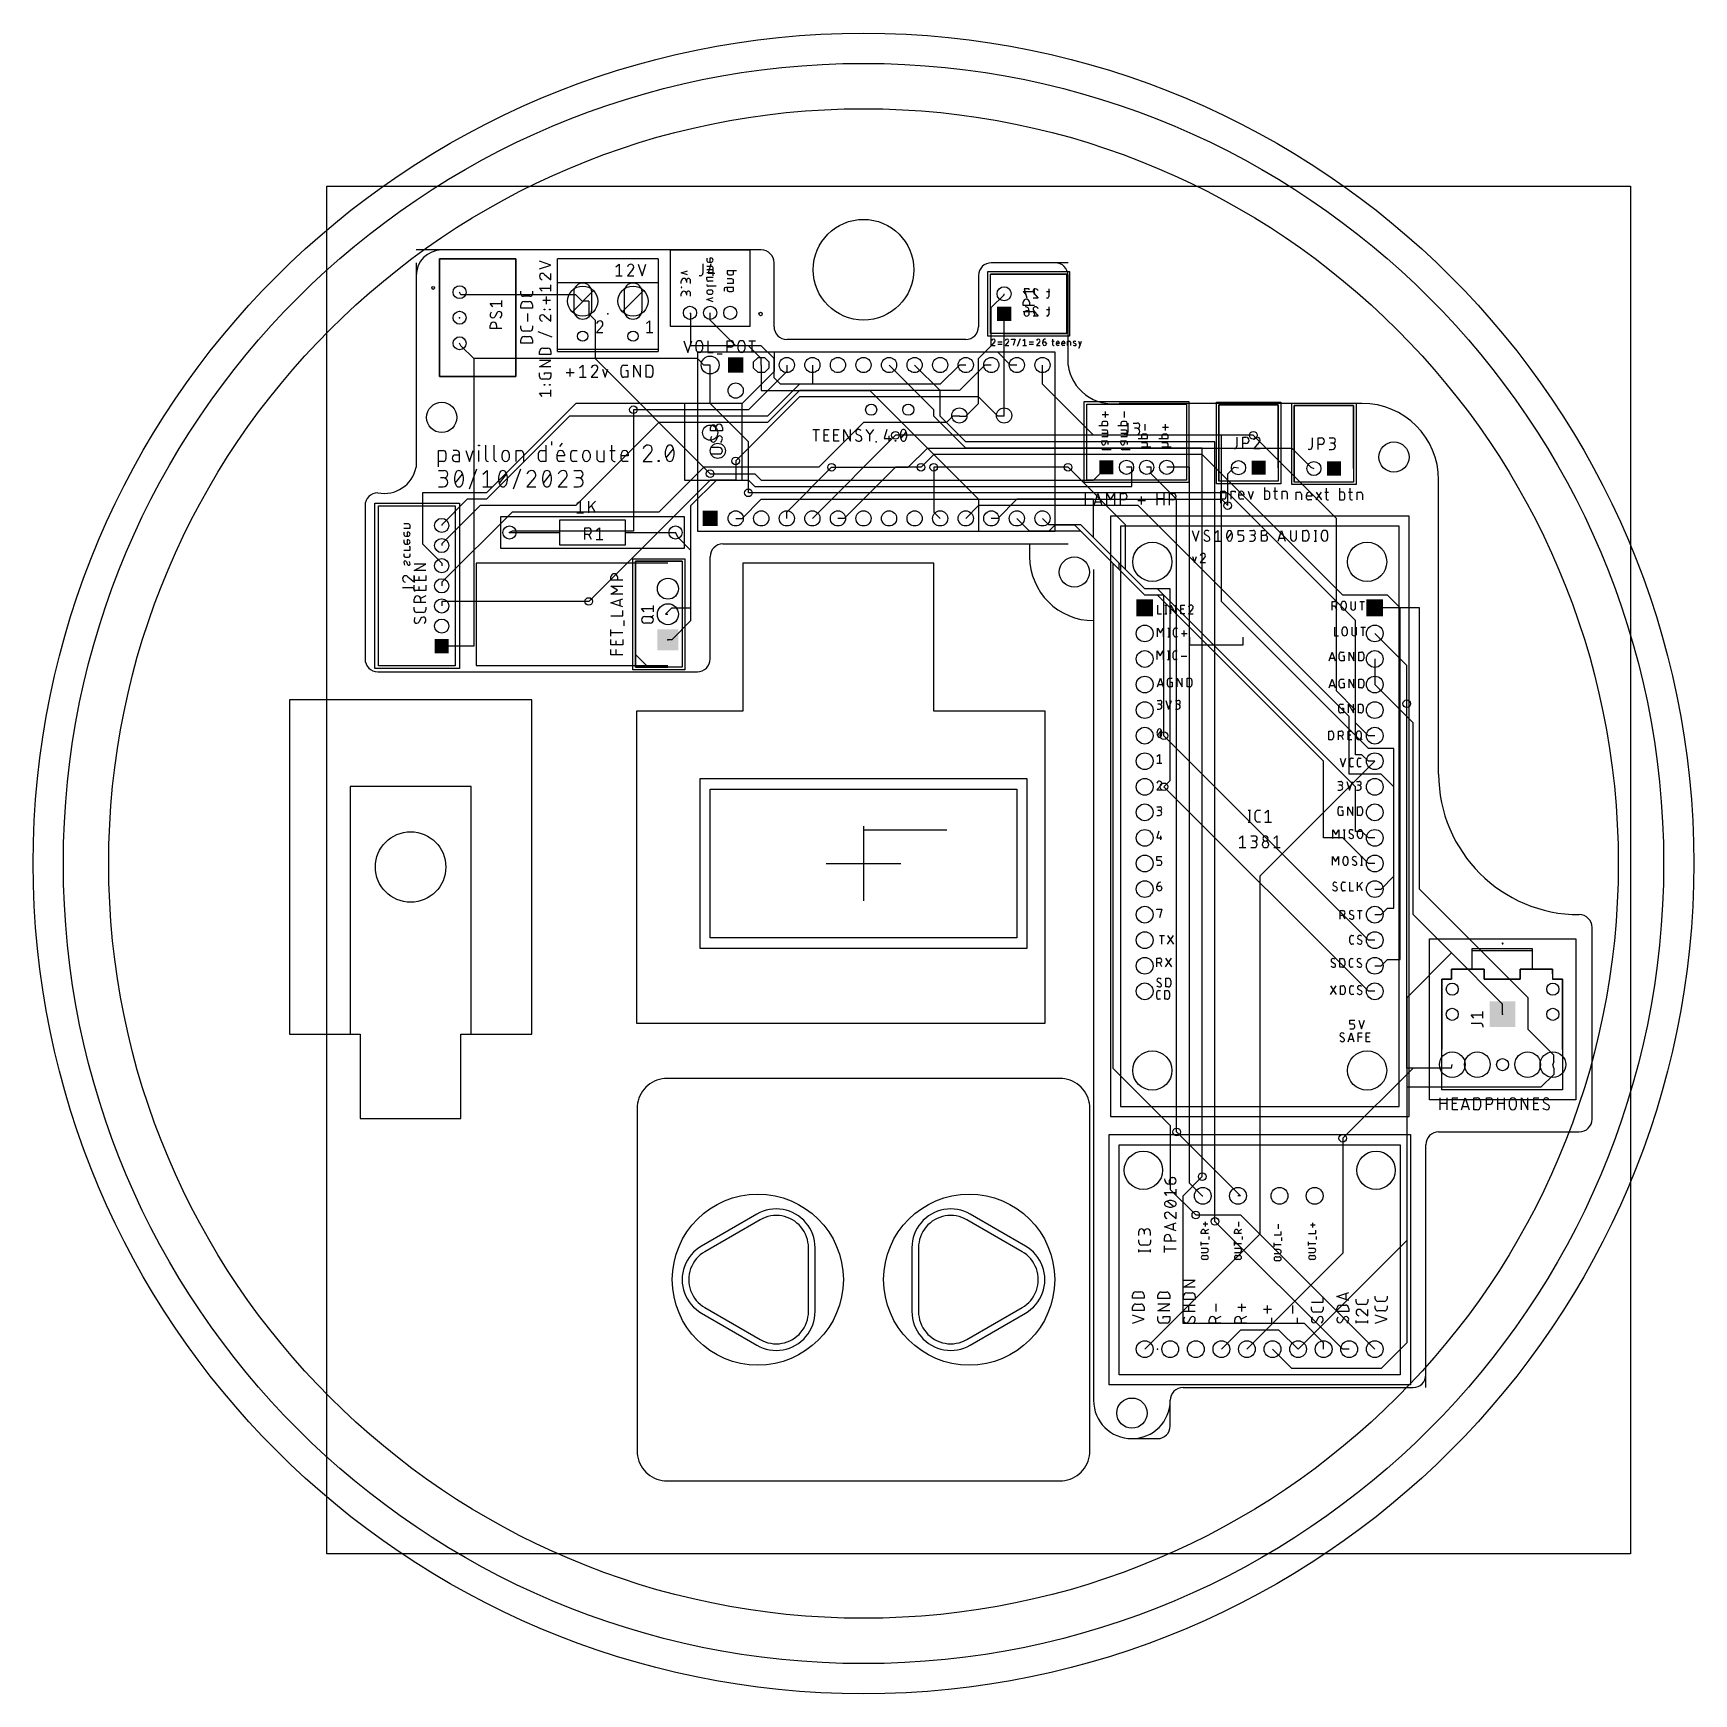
# Model space of a CAD drawing. Extents: x -82 to 82, y -82 to 82.
import ezdxf

# ---------------------------------------------------------------- set-up
doc = ezdxf.new("R2010")
doc.units = 0
for name, color, linetype in [('1', 12, 'CONTINUOUS'), ('16', 132, 'CONTINUOUS'), ('17', 122, 'CONTINUOUS'), ('18', 122, 'CONTINUOUS'), ('20', 31, 'CONTINUOUS'), ('21', 251, 'CONTINUOUS'), ('23', 53, 'CONTINUOUS'), ('248', 20, 'CONTINUOUS'), ('25', 251, 'CONTINUOUS'), ('27', 251, 'CONTINUOUS'), ('28', 251, 'CONTINUOUS'), ('51', 251, 'CONTINUOUS')]:
    doc.layers.add(name, color=color, linetype=linetype)

# ---------------------------------------------------------------- blocks, each defined once
blk = doc.blocks.new('LONGP100')
blk.add_lwpolyline([(-0.5, -0.5), (0.5, -0.5, 1), (0.5, 0.5), (-0.5, 0.5, 1)], format="xyb", close=True)
blk = doc.blocks.new('SQUAREP')
blk.add_solid([(-0.5, -0.5), (0.5, -0.5), (-0.5, 0.5), (0.5, 0.5)])
blk = doc.blocks.new('ROUNDP')
blk.add_circle((0, 0), 0.5)
blk = doc.blocks.new('OCTAGONP')
blk.add_lwpolyline([(-0.5, -0.2071), (-0.5, 0.2071), (-0.2071, 0.5), (0.2071, 0.5), (0.5, 0.2071), (0.5, -0.2071), (0.2071, -0.5), (-0.2071, -0.5)], close=True)
blk = doc.blocks.new('ROUNDV')
blk.add_circle((0, 0), 0.5)

msp = doc.modelspace()

# ---------------------------------------------------------------- linework, layer by layer
at = {"layer": '1'}
for p, q in [((-53.34, -68.58), (-53.34, 67.31)), ((-53.34, 67.31), (-45.72, 67.31)), ((-45.72, 67.31), (76.2, 67.31)), ((76.2, 67.31), (76.2, -68.58)), ((12.7, 55.245), (13.97, 56.515)), ((13.97, 56.515), (13.97, 56.61)), ((-27.305, 55.88), (-27.9, 55.88)), ((-27.305, 55.88), (-27.305, 54.61)), ((-27.305, 54.61), (-26.67, 53.975)), ((-15.24, 53.975), (-15.24, 54.71)), ((12.7, 51.435), (12.7, 55.245)), ((13.97, 44.5135), (13.97, 54.61)), ((-26.67, 53.975), (-26.67, 50.165)), ((-12.7, 51.435), (-15.24, 53.975)), ((-40.005, 51.435), (-40.132, 51.689)), ((-40.005, 51.435), (-38.735, 50.165)), ((-10.16, 51.435), (-12.7, 51.435)), ((-8.89, 50.165), (-10.16, 51.435)), ((11.43, 50.165), (12.7, 51.435)), ((-38.735, 50.165), (-38.735, 21.59)), ((-26.67, 50.165), (-15.24, 38.735)), ((-15.24, 45.72), (-15.24, 49.53)), ((-10.16, 49.53), (-10.16, 46.99)), ((-8.89, 48.26), (-8.89, 50.165)), ((-5.08, 49.53), (-5.08, 47.625)), ((6.985, 45.085), (2.54, 49.53)), ((7.62, 46.99), (5.08, 49.53)), ((11.43, 45.72), (11.43, 50.165)), ((17.78, 47.625), (17.78, 49.53)), ((-8.255, 47.625), (-8.89, 48.26)), ((-10.16, 46.99), (0.635, 46.99)), ((-5.08, 47.625), (-8.255, 47.625)), ((0.635, 46.99), (11.43, 36.195)), ((7.62, 44.45), (7.62, 46.99)), ((22.86, 42.545), (17.78, 47.625)), ((-22.86, 45.085), (-22.86, 33.02)), ((-11.43, 41.91), (-15.24, 45.72)), ((6.985, 44.45), (6.985, 45.085)), ((10.16, 44.45), (11.43, 45.72)), ((10.16, 41.275), (6.985, 44.45)), ((10.16, 41.91), (7.62, 44.45)), ((9.525, 44.45), (9.525, 44.5135)), ((9.525, 44.45), (10.16, 44.45)), ((-11.43, 36.83), (-11.43, 41.91)), ((3.175, 42.545), (-5.08, 34.29)), ((34.925, 41.91), (10.16, 41.91)), ((33.655, 41.275), (10.16, 41.275)), ((35.56, 42.545), (22.86, 42.545)), ((33.655, -31.115), (33.655, 41.275)), ((34.925, -35.56), (34.925, 41.91)), ((35.56, 26.035), (35.56, 42.545)), ((46.99, 34.29), (38.735, 42.545)), ((-12.7, 40.005), (-12.7, 38.1)), ((-15.24, 38.1), (-27.305, 26.035)), ((-12.7, 38.1), (-15.24, 38.1)), ((-7.62, 34.925), (-3.175, 39.37)), ((3.175, 39.37), (-1.905, 34.29)), ((5.715, 39.37), (3.175, 39.37)), ((6.985, 39.37), (6.985, 34.925)), ((26.035, 33.655), (20.32, 39.37)), ((28.575, 39.37), (28.13, 39.37)), ((28.575, 38.735), (28.575, 39.37)), ((31.115, 36.195), (28.575, 38.735)), ((32.385, 39.37), (30.13, 39.37)), ((32.385, -31.75), (32.385, 39.37)), ((36.195, 38.735), (36.83, 39.37)), ((36.195, 35.56), (36.195, 38.735)), ((36.83, 39.37), (37.259, 39.328)), ((-7.62, 34.29), (-7.62, 34.925)), ((6.985, 34.925), (7.62, 34.29)), ((11.43, 36.195), (11.43, 33.02)), ((15.24, 36.195), (13.335, 34.29)), ((22.86, 36.195), (15.24, 36.195)), ((22.86, 32.385), (22.86, 36.195)), ((31.115, -26.67), (31.115, 36.195)), ((-34.925, 33.02), (-35.179, 32.893)), ((-22.86, 33.02), (-34.925, 33.02)), ((-1.905, 34.29), (-2.54, 34.29)), ((11.43, 33.02), (18.415, 33.02)), ((13.335, 34.29), (12.7, 34.29)), ((18.415, 33.02), (19.05, 33.655)), ((19.05, 33.655), (20.955, 33.655)), ((20.955, 33.655), (24.765, 29.845)), ((26.035, 29.21), (26.035, 33.655)), ((46.99, 17.145), (46.99, 34.29)), ((-18.415, 32.385), (-18.679, 32.893)), ((-17.145, 31.115), (-18.415, 32.385)), ((25.4, 29.845), (22.86, 32.385)), ((-17.145, 24.13), (-17.145, 31.115)), ((24.765, 29.845), (24.765, -20.32)), ((25.4, 29.21), (25.4, 29.845)), ((27.94, 26.67), (25.4, 29.21)), ((27.94, 27.305), (26.035, 29.21)), ((30.48, 27.305), (27.94, 27.305)), ((29.845, 26.67), (27.94, 26.67)), ((29.845, 12.7), (29.845, 26.67)), ((30.48, 8.255), (30.48, 27.305)), ((50.165, 11.43), (35.56, 26.035)), ((55.245, 25.4), (50.8, 25.4)), ((55.245, -2.54), (55.245, 25.4)), ((-19.05, 22.225), (-17.145, 24.13)), ((-38.735, 21.59), (-41.91, 21.59)), ((-19.05, 22.225), (-19.431, 22.225)), ((53.975, 19.685), (50.8, 22.86)), ((50.8, 20.32), (50.8, 17.78)), ((53.975, 15.875), (53.975, 19.685)), ((48.895, 15.24), (46.99, 17.145)), ((54.61, 13.97), (50.8, 17.78)), ((48.895, 13.97), (48.895, 15.24)), ((50.165, 12.7), (48.895, 13.97)), ((54.61, -5.08), (54.61, 13.97)), ((50.8, 12.7), (50.165, 12.7)), ((50.8, 10.16), (39.37, -1.27)), ((52.705, 11.43), (50.165, 11.43)), ((52.705, -1.27), (52.705, 11.43)), ((29.845, 7.62), (30.48, 8.255)), ((39.37, -1.27), (39.37, -36.83)), ((51.435, -2.54), (52.705, -1.27)), ((50.8, -2.54), (51.435, -2.54)), ((66.04, -13.335), (55.245, -2.54)), ((58.42, -8.89), (54.61, -5.08)), ((58.42, -8.89), (53.975, -13.335)), ((63.5, -13.97), (58.42, -8.89)), ((53.975, -13.335), (53.975, -37.465)), ((63.5, -14.986), (63.5, -13.97)), ((66.04, -16.51), (66.04, -13.335)), ((68.58, -19.05), (66.04, -16.51)), ((68.58, -19.685), (68.5, -19.986)), ((68.58, -19.685), (68.58, -19.05)), ((24.765, -20.32), (30.48, -26.035)), ((30.48, -26.035), (30.48, -32.385)), ((47.625, -27.305), (47.625, -38.735)), ((30.48, -32.385), (33.02, -34.925)), ((33.655, -33.02), (32.385, -31.75)), ((33.655, -33.02), (33.711, -33.02)), ((39.37, -36.83), (27.94, -48.26)), ((53.975, -37.465), (43.18, -48.26)), ((47.625, -38.735), (38.1, -48.26)), ((76.2, -68.58), (-53.34, -68.58))]:
    msp.add_line(p, q, dxfattribs=at)
at = {"layer": '16'}
for p, q in [((-53.34, 67.31), (76.2, 67.31)), ((-53.34, -68.58), (-53.34, 67.31)), ((76.2, 67.31), (76.2, -68.58)), ((-40.005, 56.515), (-40.132, 56.769)), ((-28.575, 56.515), (-40.005, 56.515)), ((-27.94, 55.88), (-28.575, 56.515)), ((-27.94, 55.88), (-27.9, 55.88)), ((-17.145, 54.61), (-17.24, 54.71)), ((-17.145, 51.435), (-17.145, 54.61)), ((-40.005, 51.435), (-40.132, 51.689)), ((-38.735, 50.165), (-40.005, 51.435)), ((-11.43, 51.435), (-17.145, 51.435)), ((-10.16, 50.165), (-11.43, 51.435)), ((-16.51, 50.165), (-38.735, 50.165)), ((-15.875, 49.53), (-16.51, 50.165)), ((-15.24, 49.53), (-15.875, 49.53)), ((-10.16, 49.53), (-10.16, 50.165)), ((-8.89, 50.8), (-8.89, 48.895)), ((13.335, 50.8), (-8.89, 50.8)), ((-7.62, 49.53), (-7.62, 48.895)), ((9.525, 49.53), (7.62, 47.625)), ((12.065, 49.53), (9.525, 46.99)), ((10.16, 49.53), (9.525, 49.53)), ((12.7, 49.53), (12.065, 49.53)), ((14.605, 49.53), (13.335, 50.8)), ((15.24, 49.53), (14.605, 49.53)), ((-8.89, 48.895), (-12.065, 45.72)), ((-7.62, 48.895), (-11.43, 45.085)), ((-6.35, 46.355), (-12.7, 40.005)), ((-6.35, 47.625), (-9.525, 44.45)), ((-6.35, 46.99), (-9.525, 43.815)), ((7.62, 47.625), (-6.35, 47.625)), ((9.525, 46.99), (-6.35, 46.99)), ((11.43, 46.355), (-6.35, 46.355)), ((13.335, 44.45), (11.43, 46.355)), ((-28.575, 45.72), (-37.465, 36.83)), ((-12.065, 45.72), (-28.575, 45.72)), ((-11.43, 45.085), (-22.86, 45.085)), ((-29.21, 44.45), (-37.465, 36.195)), ((-9.525, 44.45), (-29.21, 44.45)), ((-20.32, 43.815), (-28.575, 35.56)), ((-9.525, 43.815), (-20.32, 43.815)), ((0, 43.815), (-4.445, 39.37)), ((8.255, 43.815), (0, 43.815)), ((8.89, 44.45), (8.255, 43.815)), ((9.525, 44.45), (8.89, 44.45)), ((9.525, 44.45), (9.525, 44.5135)), ((13.97, 44.45), (13.335, 44.45)), ((13.97, 44.45), (13.97, 44.5135)), ((38.735, 42.545), (3.175, 42.545)), ((4.445, 39.37), (6.35, 41.275)), ((6.35, 41.275), (42.545, 41.275)), ((42.545, 41.275), (44.45, 39.37)), ((6.985, 40.64), (5.715, 39.37)), ((33.655, 40.64), (6.985, 40.64)), ((47.625, 26.67), (33.655, 40.64)), ((-15.875, 39.37), (-20.32, 34.925)), ((-17.145, 35.56), (-14.605, 38.1)), ((-4.445, 39.37), (-15.875, 39.37)), ((-15.24, 38.735), (-10.795, 38.735)), ((-14.605, 38.1), (-11.43, 38.1)), ((-11.43, 38.1), (-10.795, 37.465)), ((-10.795, 38.735), (-10.16, 38.1)), ((-10.16, 38.1), (22.86, 38.1)), ((-3.175, 39.37), (4.445, 39.37)), ((20.32, 39.37), (6.985, 39.37)), ((22.86, 38.1), (24.13, 39.37)), ((26.67, 39.37), (26.13, 39.37)), ((26.67, 37.465), (26.67, 39.37)), ((44.45, 39.37), (44.752, 39.244)), ((-43.815, 36.83), (-43.815, 31.75)), ((-37.465, 36.83), (-43.815, 36.83)), ((36.195, 36.83), (-11.43, 36.83)), ((-10.795, 37.465), (26.67, 37.465)), ((48.895, 24.13), (36.195, 36.83)), ((-39.37, 36.195), (-41.91, 33.655)), ((-38.1, 35.56), (-41.91, 31.75)), ((-34.925, 34.925), (-41.91, 27.94)), ((-37.465, 36.195), (-39.37, 36.195)), ((-28.575, 35.56), (-38.1, 35.56)), ((-20.32, 34.925), (-34.925, 34.925)), ((-17.145, 25.4), (-17.145, 35.56)), ((-12.065, 34.29), (-10.16, 36.195)), ((-10.16, 36.195), (35.56, 36.195)), ((11.43, 35.56), (10.16, 34.29)), ((27.305, 35.56), (11.43, 35.56)), ((48.26, 14.605), (27.305, 35.56)), ((35.56, 36.195), (36.195, 35.56)), ((-41.91, 33.655), (-41.91, 33.59)), ((-12.7, 34.29), (-12.065, 34.29)), ((16.51, 33.02), (15.24, 34.29)), ((21.59, 33.02), (16.51, 33.02)), ((18.415, 33.655), (17.78, 34.29)), ((21.59, 33.655), (18.415, 33.655)), ((27.94, 27.305), (21.59, 33.655)), ((27.94, 26.67), (21.59, 33.02)), ((-43.815, 31.75), (-41.91, 29.845)), ((-41.91, 31.75), (-41.91, 31.59)), ((-41.91, 29.845), (-41.91, 29.59)), ((-41.91, 27.94), (-41.91, 27.59)), ((29.21, 27.305), (27.94, 27.305)), ((29.21, 26.67), (27.94, 26.67)), ((48.895, 7.62), (29.21, 27.305)), ((45.72, 10.16), (29.21, 26.67)), ((52.07, 26.67), (47.625, 26.67)), ((53.34, 25.4), (52.07, 26.67)), ((-27.305, 26.035), (-41.91, 26.035)), ((-41.91, 26.035), (-41.91, 25.59)), ((-19.685, 24.765), (-19.05, 25.4)), ((-19.685, 24.765), (-19.431, 24.765)), ((-19.05, 25.4), (-17.145, 25.4)), ((53.34, -9.525), (53.34, 25.4)), ((48.895, 10.795), (48.895, 24.13)), ((53.975, -20.32), (53.975, 15.875)), ((48.26, 8.89), (48.26, 14.605)), ((50.165, -7.62), (29.845, 12.7)), ((45.72, 2.54), (45.72, 10.16)), ((49.53, 10.795), (48.895, 10.795)), ((50.165, 10.16), (49.53, 10.795)), ((50.8, 10.16), (50.165, 10.16)), ((51.435, 8.89), (48.26, 8.89)), ((52.705, 7.62), (51.435, 8.89)), ((50.165, -12.7), (29.845, 7.62)), ((48.895, 3.175), (48.895, 7.62)), ((52.705, -4.445), (52.705, 7.62)), ((47.625, 2.54), (45.72, 2.54)), ((50.165, 0), (47.625, 2.54)), ((49.53, 3.175), (48.895, 3.175)), ((50.165, 2.54), (49.53, 3.175)), ((50.8, 2.54), (50.165, 2.54)), ((50.8, 0), (50.165, 0)), ((51.435, -5.08), (52.07, -4.445)), ((52.07, -4.445), (52.705, -4.445)), ((50.8, -5.08), (51.435, -5.08)), ((50.8, -7.62), (50.165, -7.62)), ((51.435, -10.16), (52.07, -9.525)), ((52.07, -9.525), (53.34, -9.525)), ((50.8, -10.16), (51.435, -10.16)), ((50.8, -12.7), (50.165, -12.7)), ((54.61, -20.32), (47.625, -27.305)), ((54.61, -20.32), (53.975, -20.32)), ((58.42, -20.32), (54.61, -20.32)), ((58.42, -20.32), (58.5, -19.986)), ((68.58, -20.955), (67.31, -22.225)), ((68.58, -20.32), (68.5, -19.986)), ((68.58, -20.32), (68.58, -20.955)), ((53.975, -22.225), (53.975, -47.625)), ((67.31, -22.225), (53.975, -22.225)), ((37.465, -33.02), (31.115, -26.67)), ((31.75, -33.02), (33.655, -31.115)), ((31.75, -45.72), (31.75, -33.02)), ((37.465, -33.02), (37.211, -33.02)), ((33.02, -34.925), (37.465, -34.925)), ((47.625, -48.26), (34.925, -35.56)), ((37.465, -34.925), (50.8, -48.26)), ((43.815, -45.72), (31.75, -45.72)), ((45.72, -47.625), (43.815, -45.72)), ((37.465, -46.355), (35.56, -48.26)), ((41.275, -46.355), (37.465, -46.355)), ((43.18, -48.26), (41.275, -46.355)), ((45.72, -48.26), (45.72, -47.625)), ((53.975, -47.625), (51.435, -50.165)), ((42.545, -50.165), (40.64, -48.26)), ((48.26, -48.26), (47.625, -48.26)), ((51.435, -50.165), (42.545, -50.165)), ((76.2, -68.58), (-53.34, -68.58))]:
    msp.add_line(p, q, dxfattribs=at)
at = {"layer": '20'}
for p, q in [((-41.91, 60.96), (-44.45, 60.96)), ((-44.45, 59.69), (-44.45, 58.42)), ((-10.16, 60.96), (-41.91, 60.96)), ((-8.89, 53.34), (-8.89, 59.69)), ((19.05, 59.69), (12.7, 59.69)), ((20.32, 59.69), (19.05, 59.69)), ((-44.45, 58.42), (-44.45, 39.37)), ((11.43, 58.42), (11.43, 53.34)), ((20.32, 49.53), (20.32, 58.42)), ((10.16, 52.07), (-7.62, 52.07)), ((49.53, 45.72), (25.4, 45.72)), ((57.15, 8.89), (57.15, 38.1)), ((-49.53, 35.56), (-49.53, 20.32)), ((-13.97, 31.75), (16.51, 31.75)), ((16.51, 31.75), (20.32, 31.75)), ((16.51, 31.75), (16.51, 30.48)), ((-15.24, 20.32), (-15.24, 30.48)), ((22.86, 29.21), (22.86, 24.13)), ((22.86, 24.13), (22.86, -53.34)), ((-48.26, 19.05), (-16.51, 19.05)), ((72.39, -25.4), (72.39, -6.35)), ((55.88, -50.8), (55.88, -27.94)), ((57.15, -26.67), (71.12, -26.67)), ((55.88, -52.07), (55.88, -50.8)), ((31.75, -52.07), (54.61, -52.07)), ((30.48, -55.88), (30.48, -53.34)), ((26.67, -57.15), (29.21, -57.15))]:
    msp.add_line(p, q, dxfattribs=at)
for centre, radius in [((-41.91, 44.323), 1.5), ((52.705, 40.386), 1.5), ((20.955, 28.956), 1.5), ((58.5, -12.486), 0.6), ((68.5, -12.486), 0.6), ((58.5, -14.986), 0.6), ((68.5, -14.986), 0.6), ((63.5, -19.986), 0.6), ((26.67, -54.61), 1.5)]:
    msp.add_circle(centre, radius, dxfattribs=at)
for centre, radius, start, end in [((-41.91, 58.42), 2.54, 90, 180), ((-10.16, 59.69), 1.27, 0, 90), ((12.7, 58.42), 1.27, 90, 180), ((19.05, 58.42), 1.27, 0, 90), ((-7.62, 53.34), 1.27, 180, 270), ((10.16, 53.34), 1.27, 270, 0), ((24.765, 50.165), 4.4901, 188.1301, 278.1301), ((49.53, 38.1), 7.62, 0, 90), ((-47.625, 40.005), 3.2379, 258.6901, 348.6901), ((-48.26, 35.56), 1.27, 90, 180), ((-13.97, 30.48), 1.27, 90, 180), ((22.86, 30.48), 6.35, 180, 270), ((-48.26, 20.32), 1.27, 180, 270), ((-16.51, 20.32), 1.27, 270, 0), ((71.12, 8.89), 13.97, 180, 270), ((71.12, -6.35), 1.27, 0, 90), ((71.12, -25.4), 1.27, 270, 0), ((57.15, -27.94), 1.27, 90, 180), ((54.61, -50.8), 1.27, 270, 0), ((31.75, -53.34), 1.27, 90, 180), ((26.67, -53.34), 3.81, 180, 270), ((26.67, -53.34), 3.81, 270, 0), ((29.21, -55.88), 1.27, 270, 0)]:
    msp.add_arc(centre, radius, start, end, dxfattribs=at)
at = {"layer": '21'}
for p, q in [((-42.132, 60.079), (-42.132, 48.379)), ((-34.532, 60.079), (-42.132, 60.079)), ((-34.532, 48.379), (-34.532, 60.079)), ((-20.411, 60.071), (-30.393, 60.071)), ((-30.393, 57.683), (-30.393, 60.071)), ((-20.411, 60.071), (-20.411, 57.683)), ((-19.19, 53.36), (-19.19, 60.96)), ((-19.19, 60.96), (-11.29, 60.96)), ((-11.29, 60.96), (-11.29, 53.36)), ((20.22, 58.56), (12.62, 58.56)), ((20.22, 52.66), (20.22, 58.56)), ((-28.793, 57.683), (-30.393, 57.683)), ((-30.393, 51.079), (-30.393, 57.683)), ((-23.789, 57.683), (-27.015, 57.683)), ((-20.411, 57.683), (-22.011, 57.683)), ((-20.411, 57.683), (-20.411, 51.079)), ((-25.9798, 53.4035), (-26.5195, 52.7685)), ((-21.5665, 53.6575), (-21.249, 53.9115)), ((-21.249, 53.9115), (-21.249, 52.7685)), ((-11.29, 53.36), (-19.19, 53.36)), ((-26.5195, 52.7685), (-25.8845, 52.7685)), ((-21.5665, 52.7685), (-20.9315, 52.7685)), ((13.97, 52.66), (20.22, 52.66)), ((-30.393, 50.876), (-30.393, 51.079)), ((-20.411, 51.079), (-30.393, 51.079)), ((-30.393, 50.876), (-20.411, 50.876)), ((-20.411, 51.079), (-20.411, 50.876)), ((-16.51, 50.8), (-16.51, 33.02)), ((19.05, 50.8), (-16.51, 50.8)), ((19.05, 33.02), (19.05, 50.8)), ((-42.132, 48.379), (-34.532, 48.379)), ((-17.78, 45.72), (-17.78, 38.1)), ((-12.065, 45.72), (-17.78, 45.72)), ((-12.065, 38.1), (-12.065, 45.72)), ((24.13, 45.642), (32.08, 45.642)), ((32.08, 45.642), (32.08, 38.094)), ((41.209, 45.578), (35.309, 45.578)), ((35.309, 45.578), (35.309, 37.978)), ((41.209, 39.328), (41.209, 45.578)), ((48.702, 45.494), (42.802, 45.494)), ((42.802, 45.494), (42.802, 37.894)), ((48.702, 39.244), (48.702, 45.494)), ((-15.1892, 42.9937), (-15.1892, 43.3183)), ((-14.0208, 42.9937), (-15.1892, 42.9937)), ((-14.6699, 42.9937), (-14.6699, 43.3183)), ((-14.0208, 43.3183), (-14.0208, 42.9937)), ((-5.0292, 43.1292), (-4.3801, 43.1292)), ((-4.7046, 41.9608), (-4.7046, 43.1292)), ((-3.922, 41.9608), (-3.922, 43.1292)), ((-3.922, 43.1292), (-3.4028, 43.1292)), ((-2.9314, 41.9608), (-2.9314, 43.1292)), ((-2.9314, 43.1292), (-2.4122, 43.1292)), ((-1.9431, 41.9608), (-1.9431, 43.1292)), ((-1.9431, 43.1292), (-1.294, 41.9608)), ((-1.294, 41.9608), (-1.294, 43.1292)), ((0.2399, 43.1292), (0.6293, 42.5775)), ((0.6293, 42.5775), (1.0188, 43.1292)), ((2.317, 43.1292), (2.0574, 42.2204)), ((-14.3454, 41.3399), (-15.1892, 41.3399)), ((-14.5076, 42.3531), (-14.7024, 41.9961)), ((-3.922, 42.6099), (-3.5326, 42.6099)), ((-3.4028, 41.9608), (-3.922, 41.9608)), ((-2.9314, 42.6099), (-2.542, 42.6099)), ((-2.4122, 41.9608), (-2.9314, 41.9608)), ((-0.2808, 42.4476), (-0.6378, 42.6424)), ((0.6293, 41.9608), (0.6293, 42.5775)), ((2.0574, 42.2204), (2.7065, 42.2204)), ((2.5118, 42.4801), (2.5118, 41.9608)), ((3.1496, 41.9608), (3.1496, 42.0257)), ((3.1496, 42.0257), (3.2145, 42.0257)), ((3.2145, 41.9608), (3.1496, 41.9608)), ((3.2145, 42.0257), (3.2145, 41.9608)), ((3.7225, 42.2204), (4.2418, 42.8696)), ((-15.1892, 40.6908), (-14.3454, 40.6908)), ((-17.78, 38.1), (-12.065, 38.1)), ((22.18, 38.094), (22.18, 39.37)), ((32.08, 38.094), (22.18, 38.094)), ((-48.182, 21.59), (-48.182, 35.54)), ((-48.182, 35.54), (-40.56, 35.54)), ((-40.56, 35.54), (-40.56, 19.64)), ((-30.179, 34.143), (-23.679, 34.143)), ((-30.179, 31.643), (-30.179, 34.143)), ((-23.679, 34.143), (-23.679, 31.643)), ((-16.51, 33.02), (19.05, 33.02)), ((53.213, 33.528), (25.527, 33.528)), ((25.527, 33.528), (25.527, -24.13)), ((32.658, 33.0978), (33.0136, 32.031)), ((33.0136, 32.031), (33.3692, 33.0978)), ((34.9271, 32.8607), (35.2234, 33.0978)), ((35.2234, 33.0978), (35.2234, 32.031)), ((37.2131, 32.6237), (37.2131, 33.0978)), ((37.2131, 33.0978), (37.8057, 33.0978)), ((38.3561, 33.0978), (38.7117, 33.0978)), ((39.5626, 32.031), (39.5626, 33.0978)), ((39.5626, 33.0978), (39.8589, 33.0978)), ((41.1924, 32.031), (41.548, 33.0978)), ((41.548, 33.0978), (41.9036, 32.031)), ((42.4327, 33.0978), (42.4327, 32.3273)), ((43.0254, 32.3273), (43.0254, 33.0978)), ((43.6519, 32.031), (43.6519, 33.0978)), ((43.6519, 33.0978), (43.9483, 33.0978)), ((44.7822, 33.0978), (45.0193, 33.0978)), ((44.9008, 33.0978), (44.9008, 32.031)), ((53.213, -24.13), (53.213, 33.528)), ((-34.229, 32.893), (-30.179, 32.893)), ((-23.679, 31.643), (-30.179, 31.643)), ((-23.679, 32.893), (-19.629, 32.893)), ((34.2963, 32.4755), (33.9703, 32.6533)), ((34.9271, 32.031), (35.5197, 32.031)), ((36.1293, 32.2681), (36.6035, 32.8607)), ((37.5687, 32.6237), (37.2131, 32.6237)), ((37.2131, 32.031), (37.5687, 32.031)), ((37.8057, 32.2681), (37.8057, 32.3866)), ((38.3561, 32.031), (38.6524, 32.031)), ((38.7117, 32.6237), (38.4746, 32.6237)), ((39.5626, 32.6237), (39.8589, 32.6237)), ((39.8589, 32.031), (39.5626, 32.031)), ((41.8147, 32.2977), (41.2813, 32.2977)), ((43.9483, 32.031), (43.6519, 32.031)), ((44.2446, 32.8015), (44.2446, 32.3273)), ((44.7822, 32.031), (45.0193, 32.031)), ((45.5188, 32.3273), (45.5188, 32.8015)), ((46.1115, 32.8015), (46.1115, 32.3273)), ((-18.006, 30.025), (-22.656, 30.025)), ((-22.656, 30.025), (-22.656, 19.505)), ((32.6898, 30.5054), (32.893, 29.8958)), ((32.893, 29.8958), (33.0962, 30.5054)), ((33.8938, 30.4038), (33.462, 29.8958)), ((33.462, 29.8958), (33.97, 29.8958)), ((29.2132, 25.6718), (29.2132, 24.8082)), ((29.2132, 24.8082), (29.597, 24.8082)), ((29.9337, 25.6718), (30.1256, 25.6718)), ((29.9337, 24.8082), (30.1256, 24.8082)), ((30.0296, 25.6718), (30.0296, 24.8082)), ((30.5517, 24.8082), (30.5517, 25.6718)), ((30.5517, 25.6718), (31.0315, 24.8082)), ((31.0315, 24.8082), (31.0315, 25.6718)), ((31.5297, 24.8082), (31.5297, 25.6718)), ((31.5297, 25.6718), (31.9135, 25.6718)), ((31.5297, 25.288), (31.8175, 25.288)), ((31.9135, 24.8082), (31.5297, 24.8082)), ((32.6969, 25.288), (32.2891, 24.8082)), ((32.2891, 24.8082), (32.7688, 24.8082)), ((46.5663, 25.1822), (46.5663, 26.0458)), ((46.5663, 26.0458), (46.8062, 26.0458)), ((46.8062, 25.566), (46.5663, 25.566)), ((47.0461, 25.1822), (46.8542, 25.566)), ((47.4722, 25.4221), (47.4722, 25.8059)), ((47.952, 25.8059), (47.952, 25.4221)), ((48.4171, 26.0458), (48.4171, 25.4221)), ((48.8969, 25.4221), (48.8969, 26.0458)), ((49.301, 26.0458), (49.7808, 26.0458)), ((49.5409, 25.1822), (49.5409, 26.0458)), ((29.2132, 22.5222), (29.2132, 23.3858)), ((29.2132, 23.3858), (29.5011, 22.906)), ((29.5011, 22.906), (29.7889, 23.3858)), ((29.7889, 23.3858), (29.7889, 22.5222)), ((30.2281, 23.3858), (30.42, 23.3858)), ((30.324, 23.3858), (30.324, 22.5222)), ((30.8118, 22.7141), (30.8118, 23.1939)), ((31.0037, 23.3858), (31.1957, 23.3858)), ((31.8785, 22.5702), (31.8785, 23.1459)), ((46.8128, 23.4858), (46.8128, 22.6222)), ((47.5722, 22.8621), (47.5722, 23.2459)), ((48.052, 23.2459), (48.052, 22.8621)), ((48.5171, 23.4858), (48.5171, 22.8621)), ((48.9969, 22.8621), (48.9969, 23.4858)), ((49.401, 23.4858), (49.8808, 23.4858)), ((49.6409, 22.6222), (49.6409, 23.4858)), ((30.2281, 22.5222), (30.42, 22.5222)), ((31.1957, 22.5222), (31.0037, 22.5222)), ((31.5906, 22.858), (32.1664, 22.858)), ((32.385, 22.479), (32.385, 21.717)), ((32.385, 21.717), (37.719, 21.717)), ((37.719, 21.717), (37.719, 22.479)), ((46.8128, 22.6222), (47.1967, 22.6222)), ((29.1862, 20.2552), (29.1862, 21.1188)), ((29.1862, 21.1188), (29.4741, 20.639)), ((29.4741, 20.639), (29.7619, 21.1188)), ((29.7619, 21.1188), (29.7619, 20.2552)), ((30.2011, 21.1188), (30.393, 21.1188)), ((30.2011, 20.2552), (30.393, 20.2552)), ((30.297, 21.1188), (30.297, 20.2552)), ((30.7848, 20.4471), (30.7848, 20.9269)), ((30.9767, 21.1188), (31.1687, 21.1188)), ((31.1687, 20.2552), (30.9767, 20.2552)), ((31.5636, 20.5911), (32.1394, 20.5911)), ((46.2845, 20.1422), (46.5723, 21.0058)), ((46.7882, 20.3581), (46.3564, 20.3581)), ((46.5723, 21.0058), (46.8602, 20.1422)), ((47.2773, 20.3341), (47.2773, 20.8139)), ((47.4692, 21.0058), (47.7571, 21.0058)), ((47.7571, 20.1422), (47.4692, 20.1422)), ((47.6132, 20.622), (47.7571, 20.622)), ((47.7571, 20.622), (47.7571, 20.1422)), ((48.2527, 20.1422), (48.2527, 21.0058)), ((48.2527, 21.0058), (48.7324, 20.1422)), ((48.7324, 20.1422), (48.7324, 21.0058)), ((49.228, 20.1422), (49.228, 21.0058)), ((49.228, 21.0058), (49.4679, 21.0058)), ((49.4679, 20.1422), (49.228, 20.1422)), ((49.7078, 20.7659), (49.7078, 20.3821)), ((-40.56, 19.64), (-41.91, 19.64)), ((-22.656, 19.505), (-19.431, 19.505)), ((29.2132, 17.5502), (29.5011, 18.4138)), ((29.5011, 18.4138), (29.7889, 17.5502)), ((30.2061, 17.7421), (30.2061, 18.2219)), ((30.398, 18.4138), (30.6858, 18.4138)), ((31.1814, 17.5502), (31.1814, 18.4138)), ((31.1814, 18.4138), (31.6612, 17.5502)), ((31.6612, 17.5502), (31.6612, 18.4138)), ((32.1568, 17.5502), (32.1568, 18.4138)), ((32.1568, 18.4138), (32.3967, 18.4138)), ((32.6365, 18.1739), (32.6365, 17.7901)), ((46.2845, 17.4498), (46.5723, 18.3134)), ((46.5723, 18.3134), (46.8602, 17.4498)), ((47.4692, 18.3134), (47.7571, 18.3134)), ((48.2527, 17.4498), (48.2527, 18.3134)), ((48.2527, 18.3134), (48.7324, 17.4498)), ((48.7324, 17.4498), (48.7324, 18.3134)), ((49.228, 17.4498), (49.228, 18.3134)), ((49.228, 18.3134), (49.4679, 18.3134)), ((29.717, 17.7661), (29.2852, 17.7661)), ((30.6858, 17.5502), (30.398, 17.5502)), ((30.5419, 18.03), (30.6858, 18.03)), ((30.6858, 18.03), (30.6858, 17.5502)), ((32.3967, 17.5502), (32.1568, 17.5502)), ((46.7882, 17.6657), (46.3564, 17.6657)), ((47.2773, 17.6417), (47.2773, 18.1215)), ((47.7571, 17.4498), (47.4692, 17.4498)), ((47.6132, 17.9296), (47.7571, 17.9296)), ((47.7571, 17.9296), (47.7571, 17.4498)), ((49.4679, 17.4498), (49.228, 17.4498)), ((49.7078, 18.0735), (49.7078, 17.6897)), ((29.1659, 16.2079), (29.4538, 16.2079)), ((29.1659, 15.3443), (29.4058, 15.3443)), ((29.4538, 15.8241), (29.2619, 15.8241)), ((30.0324, 16.2079), (30.3202, 15.3443)), ((30.3202, 15.3443), (30.6081, 16.2079)), ((30.9947, 16.2079), (31.2826, 16.2079)), ((30.9947, 15.3443), (31.2346, 15.3443)), ((31.2826, 15.8241), (31.0907, 15.8241)), ((47.2265, 15.1525), (47.2265, 15.6323)), ((47.4184, 15.8242), (47.7063, 15.8242)), ((47.7063, 14.9606), (47.4184, 14.9606)), ((47.5624, 15.4404), (47.7063, 15.4404)), ((47.7063, 15.4404), (47.7063, 14.9606)), ((48.2019, 14.9606), (48.2019, 15.8242)), ((48.2019, 15.8242), (48.6816, 14.9606)), ((48.6816, 14.9606), (48.6816, 15.8242)), ((49.1772, 14.9606), (49.1772, 15.8242)), ((49.1772, 15.8242), (49.4171, 15.8242)), ((49.4171, 14.9606), (49.1772, 14.9606)), ((49.657, 15.5843), (49.657, 15.2005)), ((29.2072, 12.7141), (29.591, 13.1939)), ((46.2207, 12.2936), (46.2207, 13.1572)), ((46.2207, 13.1572), (46.4606, 13.1572)), ((46.4606, 12.2936), (46.2207, 12.2936)), ((46.7005, 12.9173), (46.7005, 12.5335)), ((47.2046, 12.2936), (47.2046, 13.1572)), ((47.2046, 13.1572), (47.4444, 13.1572)), ((47.4444, 12.6774), (47.2046, 12.6774)), ((47.6843, 12.2936), (47.4924, 12.6774)), ((48.1436, 12.2936), (48.1436, 13.1572)), ((48.1436, 13.1572), (48.5274, 13.1572)), ((48.1436, 12.7734), (48.4314, 12.7734)), ((48.5274, 12.2936), (48.1436, 12.2936)), ((48.9797, 12.5335), (48.9797, 12.9173)), ((49.3635, 12.4855), (49.5554, 12.2936)), ((49.4594, 12.9173), (49.4594, 12.5335)), ((29.1592, 10.6539), (29.3991, 10.8458)), ((29.1592, 9.9822), (29.639, 9.9822)), ((29.3991, 10.8458), (29.3991, 9.9822)), ((47.3494, 10.4648), (47.6373, 9.6012)), ((47.6373, 9.6012), (47.9252, 10.4648)), ((48.308, 9.7931), (48.308, 10.2729)), ((48.4999, 10.4648), (48.6918, 10.4648)), ((49.07, 9.7931), (49.07, 10.2729)), ((49.2619, 10.4648), (49.4538, 10.4648)), ((48.6918, 9.6012), (48.4999, 9.6012)), ((49.4538, 9.6012), (49.2619, 9.6012)), ((29.567, 7.795), (29.1592, 7.3152)), ((29.1592, 7.3152), (29.639, 7.3152)), ((47.1452, 8.1534), (47.4331, 8.1534)), ((47.1452, 7.2898), (47.3851, 7.2898)), ((47.4331, 7.7696), (47.2412, 7.7696)), ((48.0117, 8.1534), (48.2995, 7.2898)), ((48.2995, 7.2898), (48.5874, 8.1534)), ((48.974, 8.1534), (49.2619, 8.1534)), ((48.974, 7.2898), (49.2139, 7.2898)), ((49.2619, 7.7696), (49.07, 7.7696)), ((29.1592, 5.6388), (29.4471, 5.6388)), ((29.4471, 5.255), (29.2552, 5.255)), ((47.1503, 4.9671), (47.1503, 5.4469)), ((47.3422, 5.6388), (47.6301, 5.6388)), ((47.4862, 5.255), (47.6301, 5.255)), ((47.6301, 5.255), (47.6301, 4.7752)), ((48.1257, 4.7752), (48.1257, 5.6388)), ((48.1257, 5.6388), (48.6054, 4.7752)), ((48.6054, 4.7752), (48.6054, 5.6388)), ((49.101, 4.7752), (49.101, 5.6388)), ((49.101, 5.6388), (49.3409, 5.6388)), ((49.5808, 5.3989), (49.5808, 5.0151)), ((29.1592, 4.7752), (29.3991, 4.7752)), ((46.6451, 2.4892), (46.6451, 3.3528)), ((46.6451, 3.3528), (46.933, 2.873)), ((46.933, 2.873), (47.2209, 3.3528)), ((47.2209, 3.3528), (47.2209, 2.4892)), ((47.6301, 4.7752), (47.3422, 4.7752)), ((47.66, 3.3528), (47.8519, 3.3528)), ((47.756, 3.3528), (47.756, 2.4892)), ((49.3409, 4.7752), (49.101, 4.7752)), ((29.3511, 3.2258), (29.1592, 2.5541)), ((29.1592, 2.5541), (29.639, 2.5541)), ((29.495, 2.746), (29.495, 2.3622)), ((47.66, 2.4892), (47.8519, 2.4892)), ((48.6009, 2.849), (48.3371, 2.993)), ((49.101, 2.7291), (49.101, 3.1129)), ((49.5808, 3.1129), (49.5808, 2.7291)), ((29.1592, 0.302), (29.1592, 0.6858)), ((29.1592, 0.6858), (29.639, 0.6858)), ((29.4471, 0.302), (29.1592, 0.302)), ((29.639, 0.0141), (29.639, 0.1101)), ((46.6062, -0.1778), (46.6062, 0.6858)), ((46.6062, 0.6858), (46.8941, 0.206)), ((46.8941, 0.206), (47.1819, 0.6858)), ((47.1819, 0.6858), (47.1819, -0.1778)), ((47.66, 0.0621), (47.66, 0.4459)), ((48.1398, 0.4459), (48.1398, 0.0621)), ((48.9277, 0.182), (48.6639, 0.326)), ((49.3889, 0.6858), (49.5808, 0.6858)), ((49.4848, 0.6858), (49.4848, -0.1778)), ((29.1592, -0.1778), (29.4471, -0.1778)), ((49.3889, -0.1778), (49.5808, -0.1778)), ((29.1592, -2.238), (29.4471, -2.238)), ((29.1592, -2.4779), (29.1592, -2.238)), ((29.639, -2.4299), (29.639, -2.4779)), ((46.9965, -2.358), (46.7326, -2.214)), ((47.4928, -2.5259), (47.4928, -2.0461)), ((47.6847, -1.8542), (47.8766, -1.8542)), ((47.8766, -2.7178), (47.6847, -2.7178)), ((48.2917, -1.8542), (48.2917, -2.7178)), ((48.2917, -2.7178), (48.6755, -2.7178)), ((49.101, -2.7178), (49.101, -1.8542)), ((49.5808, -1.8542), (49.101, -2.382)), ((49.5808, -2.7178), (49.2929, -2.19)), ((29.1592, -4.6172), (29.1592, -4.5212)), ((29.1592, -4.5212), (29.639, -4.5212)), ((29.639, -4.5212), (29.3991, -5.3848)), ((47.3772, -5.5372), (47.3772, -4.6736)), ((47.3772, -4.6736), (47.6171, -4.6736)), ((49.0756, -4.6736), (49.5554, -4.6736)), ((49.3155, -5.5372), (49.3155, -4.6736)), ((47.6171, -5.1534), (47.3772, -5.1534)), ((47.857, -5.5372), (47.6651, -5.1534)), ((48.6365, -5.1774), (48.3726, -5.0334)), ((29.4132, -7.1628), (29.893, -7.1628)), ((29.6531, -8.0264), (29.6531, -7.1628)), ((30.2187, -8.0264), (30.7944, -7.1628)), ((30.2187, -7.1628), (30.7944, -8.0264)), ((48.3313, -7.8229), (48.3313, -7.3431)), ((48.5232, -7.1512), (48.7151, -7.1512)), ((48.7151, -8.0148), (48.5232, -8.0148)), ((49.4504, -7.655), (49.1866, -7.511)), ((63.5, -7.886), (63.5, -7.886)), ((63.5, -7.986), (63.5, -7.986)), ((29.1592, -10.2616), (29.1592, -9.398)), ((29.1592, -9.398), (29.3991, -9.398)), ((29.3991, -9.8778), (29.1592, -9.8778)), ((29.639, -10.2616), (29.4471, -9.8778)), ((30.0172, -10.2616), (30.5929, -9.398)), ((30.0172, -9.398), (30.5929, -10.2616)), ((46.8141, -9.953), (46.5502, -9.809)), ((47.3446, -10.3128), (47.3446, -9.4492)), ((47.3446, -9.4492), (47.5845, -9.4492)), ((47.8244, -9.6891), (47.8244, -10.0729)), ((48.2857, -10.1209), (48.2857, -9.6411)), ((48.4776, -9.4492), (48.6695, -9.4492)), ((49.4048, -9.953), (49.141, -9.809)), ((30.0482, -12.2682), (30.0482, -11.4046)), ((30.0482, -11.4046), (30.2881, -11.4046)), ((47.5845, -10.3128), (47.3446, -10.3128)), ((48.6695, -10.3128), (48.4776, -10.3128)), ((58.42, -11.486), (57.46, -11.486)), ((57.46, -11.486), (57.46, -18.486)), ((61.66, -10.486), (58.42, -10.486)), ((58.42, -10.486), (58.42, -11.486)), ((61.66, -11.486), (61.66, -10.486)), ((65.26, -11.486), (61.66, -11.486)), ((68.46, -10.486), (65.26, -10.486)), ((65.26, -10.486), (65.26, -11.486)), ((68.5, -11.486), (68.46, -10.486)), ((69.46, -11.486), (68.5, -11.486)), ((69.46, -18.486), (69.46, -11.486)), ((29.1338, -13.2955), (29.1338, -12.8157)), ((29.5176, -11.9084), (29.2537, -11.7644)), ((29.3257, -12.6238), (29.5176, -12.6238)), ((29.9301, -13.4874), (29.9301, -12.6238)), ((29.9301, -12.6238), (30.17, -12.6238)), ((30.2881, -12.2682), (30.0482, -12.2682)), ((30.4099, -12.8637), (30.4099, -13.2475)), ((30.528, -11.6445), (30.528, -12.0283)), ((46.3878, -13.0148), (46.9635, -12.1512)), ((46.3878, -12.1512), (46.9635, -13.0148)), ((47.3806, -13.0148), (47.3806, -12.1512)), ((47.3806, -12.1512), (47.6205, -12.1512)), ((47.6205, -13.0148), (47.3806, -13.0148)), ((47.8604, -12.3911), (47.8604, -12.7749)), ((48.3217, -12.8229), (48.3217, -12.3431)), ((48.5136, -12.1512), (48.7055, -12.1512)), ((48.7055, -13.0148), (48.5136, -13.0148)), ((49.4408, -12.655), (49.177, -12.511)), ((29.5176, -13.4874), (29.3257, -13.4874)), ((30.17, -13.4874), (29.9301, -13.4874)), ((48.3362, -15.954), (48.3362, -15.5702)), ((48.3362, -15.5702), (48.816, -15.5702)), ((48.6241, -15.954), (48.3362, -15.954)), ((48.3362, -16.4338), (48.6241, -16.4338)), ((48.816, -16.2419), (48.816, -16.1459)), ((49.2026, -15.5702), (49.4905, -16.4338)), ((49.4905, -16.4338), (49.7784, -15.5702)), ((47.704, -17.344), (47.4401, -17.2)), ((48.1561, -17.7038), (48.444, -16.8402)), ((48.6599, -17.4879), (48.2281, -17.4879)), ((48.444, -16.8402), (48.7319, -17.7038)), ((49.1516, -17.7038), (49.1516, -16.8402)), ((49.1516, -16.8402), (49.5354, -16.8402)), ((49.1516, -17.224), (49.5354, -17.224)), ((49.9441, -17.7038), (49.9441, -16.8402)), ((49.9441, -16.8402), (50.3279, -16.8402)), ((49.9441, -17.224), (50.2319, -17.224)), ((50.3279, -17.7038), (49.9441, -17.7038)), ((57.46, -22.486), (57.46, -21.486)), ((69.46, -22.486), (57.46, -22.486)), ((69.46, -21.486), (69.46, -22.486)), ((25.527, -24.13), (53.213, -24.13)), ((25.4, -50.8), (25.4, -27.94)), ((25.4, -27.94), (53.34, -27.94)), ((53.34, -27.94), (53.34, -50.8)), ((34.2251, -35.8324), (33.751, -35.8324)), ((33.988, -36.0694), (33.988, -35.5953)), ((37.29, -36.0694), (37.29, -35.5953)), ((41.227, -36.3107), (41.227, -35.8366)), ((44.8931, -35.9467), (44.419, -35.9467)), ((44.656, -36.1837), (44.656, -35.7096)), ((33.5534, -36.7574), (33.5534, -36.5598)), ((34.2646, -36.7574), (33.5534, -36.7574)), ((33.5534, -37.973), (33.5534, -37.5779)), ((34.2646, -37.7755), (33.5534, -37.7755)), ((34.2646, -36.3623), (33.9485, -36.5203)), ((33.9485, -36.5598), (33.9485, -36.7574)), ((34.3436, -37.362), (34.3436, -37.0459)), ((36.8554, -36.7574), (36.8554, -36.5598)), ((37.5666, -36.7574), (36.8554, -36.7574)), ((36.8554, -37.973), (36.8554, -37.5779)), ((37.5666, -37.7755), (36.8554, -37.7755)), ((37.5666, -36.3623), (37.2505, -36.5203)), ((37.2505, -36.5598), (37.2505, -36.7574)), ((37.6456, -37.362), (37.6456, -37.0459)), ((40.7924, -36.8872), (41.5036, -36.8872)), ((40.7924, -38.1), (40.7924, -37.7049)), ((41.5036, -37.9025), (40.7924, -37.9025)), ((41.5036, -36.8872), (41.5036, -36.5711)), ((41.5826, -37.489), (41.5826, -37.1729)), ((44.2214, -36.7602), (44.9326, -36.7602)), ((44.2214, -37.973), (44.2214, -37.5779)), ((44.9326, -37.7755), (44.2214, -37.7755)), ((44.9326, -36.7602), (44.9326, -36.4441)), ((45.0116, -37.362), (45.0116, -37.0459)), ((34.067, -38.2408), (33.5534, -38.2408)), ((33.5534, -38.6359), (34.067, -38.6359)), ((33.751, -38.9495), (34.067, -38.9495)), ((34.067, -39.3446), (33.751, -39.3446)), ((37.369, -38.2408), (36.8554, -38.2408)), ((36.8554, -38.6359), (37.369, -38.6359)), ((37.053, -38.9495), (37.369, -38.9495)), ((37.369, -39.3446), (37.053, -39.3446)), ((41.306, -38.3678), (40.7924, -38.3678)), ((40.7924, -38.7629), (41.306, -38.7629)), ((40.99, -39.0765), (41.306, -39.0765)), ((41.306, -39.4716), (40.99, -39.4716)), ((44.735, -38.2408), (44.2214, -38.2408)), ((44.2214, -38.6359), (44.735, -38.6359)), ((44.419, -38.9495), (44.735, -38.9495)), ((44.735, -39.3446), (44.419, -39.3446)), ((26.7208, -43.204), (26.7208, -42.8794)), ((27.0454, -42.5549), (27.5646, -42.5549)), ((27.8892, -42.8794), (27.8892, -43.204)), ((29.5854, -42.5817), (30.1046, -42.5817)), ((31.8008, -42.0878), (32.9692, -41.4387)), ((32.9692, -41.4387), (31.8008, -41.4387)), ((32.9692, -42.0878), (31.8008, -42.0878)), ((32.1254, -42.6579), (32.6446, -42.6579)), ((47.0408, -43.0206), (48.2092, -42.6311)), ((47.9171, -42.7285), (47.9171, -43.3127)), ((27.8892, -43.204), (26.7208, -43.204)), ((26.7208, -44.4232), (26.7208, -44.0986)), ((27.8892, -44.4232), (26.7208, -44.4232)), ((27.0454, -43.7741), (27.5646, -43.7741)), ((27.8892, -44.0986), (27.8892, -44.4232)), ((29.2608, -43.2308), (29.2608, -42.9063)), ((30.4292, -43.2308), (29.2608, -43.2308)), ((29.2608, -44.45), (30.4292, -43.8009)), ((30.4292, -43.8009), (29.2608, -43.8009)), ((30.4292, -44.45), (29.2608, -44.45)), ((30.4292, -42.9063), (30.4292, -43.2308)), ((31.8008, -43.307), (31.8008, -42.9825)), ((32.9692, -43.307), (31.8008, -43.307)), ((31.8008, -43.8771), (32.9692, -43.8771)), ((32.9692, -44.5262), (31.8008, -44.5262)), ((32.3201, -44.5262), (32.3201, -43.8771)), ((32.9692, -42.9825), (32.9692, -43.307)), ((35.0548, -44.5223), (35.0548, -43.7433)), ((37.9843, -44.1328), (37.2054, -44.1328)), ((37.5948, -44.5223), (37.5948, -43.7433)), ((40.5243, -44.3182), (39.7454, -44.3182)), ((40.1348, -44.7077), (40.1348, -43.9287)), ((42.6748, -44.7077), (42.6748, -43.9287)), ((44.5008, -43.5714), (45.6692, -43.5714)), ((44.5008, -44.308), (44.5008, -44.0483)), ((45.6692, -43.5714), (45.6692, -43.0522)), ((45.6692, -44.0483), (45.6692, -44.308)), ((48.2092, -43.41), (47.0408, -43.0206)), ((47.0408, -44.5262), (47.0408, -44.2017)), ((48.2092, -44.5262), (47.0408, -44.5262)), ((47.3654, -43.8771), (47.8846, -43.8771)), ((48.2092, -44.2017), (48.2092, -44.5262)), ((48.9458, -43.5502), (48.9458, -43.2906)), ((49.8546, -43.8099), (49.2054, -43.8099)), ((49.4651, -44.3978), (50.1142, -44.9495)), ((50.1142, -43.2906), (50.1142, -43.5502)), ((50.1142, -44.9495), (50.1142, -44.3004)), ((50.8508, -43.2525), (50.8508, -42.9928)), ((50.8508, -44.205), (50.8508, -43.9453)), ((51.7596, -43.5121), (51.1104, -43.5121)), ((51.7596, -44.4646), (51.1104, -44.4646)), ((52.0192, -42.9928), (52.0192, -43.2525)), ((52.0192, -43.9453), (52.0192, -44.205)), ((27.8892, -45.2797), (26.7208, -44.8903)), ((26.7208, -45.6692), (27.8892, -45.2797)), ((29.2608, -45.4096), (29.2608, -45.0201)), ((30.1696, -45.6692), (29.5204, -45.6692)), ((29.7801, -45.2148), (29.7801, -45.0201)), ((29.7801, -45.0201), (30.4292, -45.0201)), ((30.4292, -45.0201), (30.4292, -45.4096)), ((32.4824, -45.1499), (32.2876, -45.5069)), ((34.3408, -45.6692), (34.3408, -45.3446)), ((35.5092, -45.6692), (34.3408, -45.6692)), ((35.5092, -45.0201), (34.9899, -45.2797)), ((34.9899, -45.3446), (34.9899, -45.6692)), ((36.8808, -45.6692), (36.8808, -45.3446)), ((38.0492, -45.6692), (36.8808, -45.6692)), ((38.0492, -45.0201), (37.5299, -45.2797)), ((37.5299, -45.3446), (37.5299, -45.6692)), ((39.4208, -45.6692), (40.5892, -45.6692)), ((40.5892, -45.6692), (40.5892, -45.1499)), ((41.9608, -45.6692), (43.1292, -45.6692)), ((43.1292, -45.6692), (43.1292, -45.1499)), ((45.4096, -44.5676), (44.7604, -44.5676)), ((45.1824, -45.1499), (44.9876, -45.5069)), ((47.7224, -45.1499), (47.5276, -45.5069)), ((48.9458, -45.6692), (48.9458, -45.4096)), ((48.9458, -45.5394), (50.1142, -45.5394)), ((50.1142, -45.6692), (50.1142, -45.4096)), ((52.0192, -45.2797), (50.8508, -44.8903)), ((50.8508, -45.6692), (52.0192, -45.2797)), ((53.34, -50.8), (25.4, -50.8))]:
    msp.add_line(p, q, dxfattribs=at)
for centre in [(-27.9038, 52.4002), (-22.9, 52.4002)]:
    msp.add_circle(centre, 0.508, dxfattribs=at)
for centre, radius, start, end in [((-26.1703, 53.5444), 0.3671, 90, 162.0547), ((-26.1703, 53.6258), 0.2858, 0, 90), ((-26.1914, 53.6258), 0.3069, 313.6027, 0.0001), ((-14.9296, 43.3183), 0.2596, 0, 180), ((-14.3454, 43.3183), 0.3246, 0, 180), ((-0.508, 42.8696), 0.2596, 90, 180), ((-0.508, 42.6424), 0.4868, 53.1294, 90), ((4.6204, 42.545), 0.9628, 154.0109, 180.0001), ((3.9821, 42.889), 0.2402, 90, 161.0751), ((3.9821, 42.889), 0.2402, 18.9248, 90.0002), ((3.3438, 42.545), 0.9629, 359.9999, 25.9891), ((-14.7024, 42.1259), 0.4868, 143.1301, 179.9993), ((-14.9296, 42.1259), 0.2596, 179.9993, 270), ((-14.9296, 42.1299), 0.2637, 269.9998, 329.4902), ((-14.2804, 42.2192), 0.2637, 90.0001, 149.4899), ((-14.3454, 41.0154), 0.3246, 270, 90), ((-14.2804, 42.2233), 0.2596, 0, 90), ((-14.5693, 42.2233), 0.5485, 314.761, 359.9999), ((-0.4106, 42.5093), 0.5485, 224.7607, 270.0001), ((-0.504, 42.8696), 0.2637, 180.0001, 239.4899), ((-0.4106, 42.2204), 0.2596, 270, 0), ((-0.4147, 42.2204), 0.2637, 359.9998, 59.4902), ((4.6205, 42.545), 0.9629, 180, 205.9888), ((3.9821, 42.201), 0.2402, 198.9254, 269.9998), ((3.9821, 42.201), 0.2402, 270, 341.0747), ((3.3438, 42.545), 0.9629, 334.0112, 360), ((34.0889, 32.8607), 0.2371, 90, 180), ((34.0889, 32.6533), 0.4445, 53.1301, 90), ((36.3664, 32.8785), 0.2193, 89.9998, 161.0768), ((36.3664, 32.8785), 0.2193, 18.9234, 89.9999), ((38.7117, 32.8607), 0.2371, 270, 90), ((39.8589, 32.8607), 0.2371, 270, 90), ((43.9483, 32.8015), 0.2963, 0, 90), ((45.8152, 32.8015), 0.2963, 0, 180), ((34.1778, 32.5318), 0.5008, 224.7597, 270.0008), ((34.0926, 32.8607), 0.2408, 180, 239.4907), ((34.1778, 32.2681), 0.2371, 270.0008, 0), ((34.1741, 32.2681), 0.2408, 0, 59.4899), ((36.9492, 32.5644), 0.8791, 154.0106, 180), ((36.9492, 32.5644), 0.8791, 180.0001, 205.9891), ((36.3664, 32.2503), 0.2193, 198.9237, 270), ((36.3664, 32.2503), 0.2193, 269.9999, 341.0756), ((35.7836, 32.5644), 0.8791, 360, 25.9894), ((35.7836, 32.5644), 0.8791, 334.0109, 359.9999), ((37.5687, 32.3866), 0.2371, 0, 90), ((37.5687, 32.2681), 0.2371, 270, 0.0008), ((38.6524, 32.3273), 0.2963, 270, 90), ((39.8589, 32.3273), 0.2963, 270, 90), ((42.7291, 32.3273), 0.2963, 180, 0), ((43.9483, 32.3273), 0.2963, 270, 0), ((45.8152, 32.3273), 0.2963, 180, 0), ((33.7414, 30.5165), 0.2937, 90, 162.0547), ((33.7414, 30.5816), 0.2286, 0, 90), ((33.7244, 30.5816), 0.2455, 313.6029, 359.9999), ((32.5529, 25.3944), 0.2774, 89.9999, 162.0559), ((32.5529, 25.4559), 0.2159, 0, 90), ((32.5369, 25.4559), 0.2319, 313.6043, 359.9998), ((46.8062, 25.8059), 0.2399, 270, 90), ((47.7121, 25.8059), 0.2399, 0, 180), ((47.7121, 25.4221), 0.2399, 180, 0), ((48.657, 25.4221), 0.2399, 180, 0), ((31.0037, 23.1939), 0.1919, 90.0009, 180), ((47.8121, 23.2459), 0.2399, 0, 180), ((31.0037, 22.7141), 0.1919, 180, 270), ((47.8121, 22.8621), 0.2399, 180, 0), ((48.757, 22.8621), 0.2399, 180, 0), ((30.9767, 20.9269), 0.1919, 90.0009, 180), ((30.9767, 20.4471), 0.1919, 180, 270), ((47.4692, 20.8139), 0.1919, 90.0009, 180), ((47.4692, 20.3341), 0.1919, 180, 270), ((49.4679, 20.7659), 0.2399, 0, 90), ((49.4679, 20.3821), 0.2399, 270, 0), ((30.398, 18.2219), 0.1919, 90.0009, 180), ((32.3967, 18.1739), 0.2399, 0, 90), ((47.4692, 18.1215), 0.1919, 90.0009, 180), ((49.4679, 18.0735), 0.2399, 0, 90), ((30.398, 17.7421), 0.1919, 180, 270), ((32.3967, 17.7901), 0.2399, 270, 0), ((47.4692, 17.6417), 0.1919, 180, 270), ((49.4679, 17.6897), 0.2399, 270, 0), ((29.4058, 15.5842), 0.2399, 270, 90), ((29.4538, 16.016), 0.1919, 270, 90), ((31.2346, 15.5842), 0.2399, 270, 90), ((31.2826, 16.016), 0.1919, 270, 90), ((47.4184, 15.6323), 0.1919, 90.0009, 180), ((47.4184, 15.1525), 0.1919, 180, 270), ((49.4171, 15.5843), 0.2399, 0, 90), ((49.4171, 15.2005), 0.2399, 270, 0), ((29.8709, 12.954), 0.7117, 154.0108, 180.0002), ((29.3991, 13.2083), 0.1775, 89.9999, 161.0757), ((29.3991, 13.2083), 0.1775, 18.9234, 90.0001), ((28.9273, 12.954), 0.7117, 359.9999, 25.9892), ((29.8709, 12.954), 0.7117, 180, 205.9888), ((29.3991, 12.6997), 0.1775, 198.925, 269.9998), ((29.3991, 12.6997), 0.1775, 269.9997, 341.0755), ((28.9273, 12.954), 0.7117, 334.0112, 360), ((46.4606, 12.9173), 0.2399, 0, 90), ((46.4606, 12.5335), 0.2399, 270, 0), ((47.4444, 12.9173), 0.2399, 270, 90), ((49.2196, 12.9173), 0.2399, 0, 180), ((49.2196, 12.5335), 0.2399, 180, 0), ((48.4999, 10.2729), 0.1919, 90.0009, 180), ((49.2619, 10.2729), 0.1919, 90.0009, 180), ((48.4999, 9.7931), 0.1919, 180, 270), ((49.2619, 9.7931), 0.1919, 180, 270), ((29.4231, 7.9014), 0.2774, 89.9999, 162.0559), ((29.4231, 7.9629), 0.2159, 0, 90), ((29.4071, 7.9629), 0.2319, 313.6043, 359.9998), ((47.3851, 7.5297), 0.2399, 270, 90), ((47.4331, 7.9615), 0.1919, 270, 90), ((49.2139, 7.5297), 0.2399, 270, 90), ((49.2619, 7.9615), 0.1919, 270, 90), ((29.3991, 5.0151), 0.2399, 270, 90), ((29.4471, 5.4469), 0.1919, 270, 90), ((47.3422, 5.4469), 0.1919, 90.0009, 180), ((47.3422, 4.9671), 0.1919, 180, 270), ((49.3409, 5.3989), 0.2399, 0, 90), ((49.3409, 5.0151), 0.2399, 270, 0), ((48.433, 3.1609), 0.1919, 90, 180), ((48.433, 2.993), 0.3598, 53.1291, 90), ((49.3409, 3.1129), 0.2399, 0, 180), ((48.505, 2.8946), 0.4054, 224.7597, 270.0007), ((48.436, 3.1609), 0.1949, 180.0001, 239.4892), ((48.505, 2.6811), 0.1919, 270.0009, 360), ((48.502, 2.6811), 0.1949, 359.9997, 59.4889), ((49.3409, 2.7291), 0.2399, 180, 0), ((29.4471, 0.1101), 0.1919, 0, 90), ((29.4471, 0.0141), 0.1919, 270, 0), ((47.8999, 0.4459), 0.2399, 0, 180), ((47.8999, 0.0621), 0.2399, 180, 0), ((48.7598, 0.4939), 0.1919, 90, 180), ((48.7628, 0.4939), 0.1949, 180.0001, 239.4892), ((48.7598, 0.326), 0.3598, 53.1291, 90), ((48.8318, 0.0141), 0.1919, 270, 0), ((48.8288, 0.0141), 0.1949, 359.9997, 59.4889), ((48.8318, 0.2276), 0.4054, 224.7606, 269.9998), ((29.543, -2.238), 0.3838, 90.0005, 180), ((29.3991, -2.4779), 0.2399, 180, 0), ((29.4471, -2.4299), 0.1919, 359.9991, 90), ((46.9006, -2.3124), 0.4054, 224.7606, 269.9998), ((46.8286, -2.0461), 0.1919, 90, 180), ((46.8316, -2.0461), 0.1949, 179.9997, 239.4905), ((46.8286, -2.214), 0.3598, 53.1291, 90), ((46.9006, -2.5259), 0.1919, 270, 0), ((46.8975, -2.5259), 0.1949, 0, 59.4876), ((47.6847, -2.0461), 0.1919, 90.0009, 180), ((47.6847, -2.5259), 0.1919, 180.0009, 270), ((47.6171, -4.9135), 0.2399, 270, 90), ((48.4686, -4.8655), 0.1919, 90, 180), ((48.4716, -4.8655), 0.1949, 179.9997, 239.4905), ((48.4686, -5.0334), 0.3598, 53.1291, 90), ((48.5405, -5.1318), 0.4054, 224.7606, 269.9998), ((48.5405, -5.3453), 0.1919, 270, 0), ((48.5375, -5.3453), 0.1949, 0, 59.4876), ((48.5232, -7.3431), 0.1919, 90.0009, 180), ((48.5232, -7.8229), 0.1919, 180.0009, 270), ((49.3545, -7.6094), 0.4054, 224.7606, 269.9998), ((49.2825, -7.3431), 0.1919, 90, 180), ((49.2855, -7.3431), 0.1949, 179.9997, 239.4905), ((49.2825, -7.511), 0.3598, 53.1291, 90), ((49.3545, -7.8229), 0.1919, 270, 0), ((49.3515, -7.8229), 0.1949, 0, 59.4876), ((63.5, -7.936), 0.05, 90, 270), ((63.5, -7.936), 0.05, 270, 90), ((29.3991, -9.6379), 0.2399, 270, 90), ((46.6461, -9.6411), 0.1919, 90, 180), ((46.6491, -9.6411), 0.1949, 179.9997, 239.4905), ((46.6461, -9.809), 0.3598, 53.1291, 90), ((47.5845, -9.6891), 0.2399, 359.9993, 90), ((48.4776, -9.6411), 0.1919, 90.0009, 180), ((49.2369, -9.6411), 0.1919, 90, 180), ((49.2399, -9.6411), 0.1949, 179.9997, 239.4905), ((49.2369, -9.809), 0.3598, 53.1291, 90), ((29.3497, -11.5965), 0.1919, 90, 180), ((29.3497, -11.7644), 0.3598, 53.1291, 90), ((30.2881, -11.6445), 0.2399, 359.9993, 90), ((46.7181, -9.9074), 0.4054, 224.7606, 269.9998), ((46.7181, -10.1209), 0.1919, 270, 0), ((46.7151, -10.1209), 0.1949, 0, 59.4876), ((47.5845, -10.0729), 0.2399, 270, 0), ((48.4776, -10.1209), 0.1919, 180.0009, 270), ((49.3089, -9.9074), 0.4054, 224.7606, 269.9998), ((49.3089, -10.1209), 0.1919, 270, 0), ((49.3059, -10.1209), 0.1949, 0, 59.4876), ((29.4217, -11.8628), 0.4054, 224.7606, 269.9998), ((29.3257, -12.8157), 0.1919, 90.0009, 180), ((29.3527, -11.5965), 0.1949, 179.9997, 239.4905), ((29.4217, -12.0763), 0.1919, 270, 0), ((29.4187, -12.0763), 0.1949, 0, 59.4876), ((30.17, -12.8637), 0.2399, 359.9993, 90), ((30.2881, -12.0283), 0.2399, 270, 0), ((47.6205, -12.3911), 0.2399, 359.9993, 90), ((47.6205, -12.7749), 0.2399, 270, 0), ((48.5136, -12.3431), 0.1919, 90.0009, 180), ((48.5136, -12.8229), 0.1919, 180.0009, 270), ((49.3449, -12.6094), 0.4054, 224.7606, 269.9998), ((49.2729, -12.3431), 0.1919, 90, 180), ((49.2759, -12.3431), 0.1949, 179.9997, 239.4905), ((49.2729, -12.511), 0.3598, 53.1291, 90), ((49.3449, -12.8229), 0.1919, 270, 0), ((49.3419, -12.8229), 0.1949, 0, 59.4876), ((29.3257, -13.2955), 0.1919, 180.0009, 270), ((30.17, -13.2475), 0.2399, 270, 0), ((48.6241, -16.1459), 0.1919, 0, 89.9991), ((48.6241, -16.2419), 0.1919, 270, 0), ((47.6081, -17.2984), 0.4054, 224.7606, 269.9998), ((47.5361, -17.0321), 0.1919, 90, 180), ((47.5391, -17.0321), 0.1949, 179.9997, 239.4905), ((47.5361, -17.2), 0.3598, 53.1291, 90), ((47.6081, -17.5119), 0.1919, 270, 0), ((47.6051, -17.5119), 0.1949, 0, 59.4876), ((33.751, -36.5598), 0.1976, 0, 180), ((37.053, -36.5598), 0.1976, 0, 180), ((33.751, -39.147), 0.1976, 90, 270), ((34.067, -38.4384), 0.1976, 270, 90), ((34.067, -39.147), 0.1976, 270, 90), ((37.053, -39.147), 0.1976, 90, 270), ((37.369, -38.4384), 0.1976, 270, 90), ((37.369, -39.147), 0.1976, 270, 90), ((40.99, -39.274), 0.1976, 90, 270), ((41.306, -38.5654), 0.1976, 270, 90), ((41.306, -39.274), 0.1976, 270, 90), ((44.419, -39.147), 0.1976, 90, 270), ((44.735, -38.4384), 0.1976, 270, 90), ((44.735, -39.147), 0.1976, 270, 90), ((27.0454, -42.8794), 0.3246, 90, 180), ((27.5646, -42.8794), 0.3246, 359.9994, 90), ((29.5854, -42.9063), 0.3246, 90, 180), ((30.1046, -42.9063), 0.3246, 359.9994, 90), ((32.1254, -42.9825), 0.3246, 90, 180), ((32.6446, -42.9825), 0.3246, 359.9994, 90), ((27.0454, -44.0986), 0.3246, 90, 180), ((27.5646, -44.0986), 0.3246, 359.9994, 90), ((44.7604, -44.308), 0.2596, 180.0014, 270), ((45.4096, -44.308), 0.2596, 270, 0), ((47.3654, -44.2017), 0.3246, 90, 180), ((47.8846, -44.2016), 0.3246, 359.9994, 90), ((49.2054, -43.5502), 0.2596, 180.0014, 270), ((49.2379, -44.5925), 0.2921, 90, 180), ((49.2379, -44.6142), 0.3137, 43.6032, 90.0004), ((49.8546, -43.5502), 0.2596, 270, 0), ((51.1104, -43.2525), 0.2596, 180.0014, 270), ((51.1104, -44.205), 0.2596, 180.0014, 270), ((51.7596, -43.2525), 0.2596, 270, 0), ((51.7596, -44.205), 0.2596, 270, 0), ((29.5204, -45.4096), 0.2596, 180.0014, 270), ((30.1696, -45.4096), 0.2596, 270, 0), ((32.2876, -45.3771), 0.4868, 143.1286, 180.0007), ((32.0604, -45.3771), 0.2596, 180.0007, 270), ((32.0604, -45.373), 0.2637, 270.0001, 329.4899), ((32.7096, -45.2838), 0.2637, 89.9998, 149.4902), ((32.7096, -45.2797), 0.2596, 0, 90), ((32.4207, -45.2797), 0.5485, 314.7607, 0.0001), ((34.6654, -45.3446), 0.3246, 0, 180), ((37.2054, -45.3446), 0.3246, 0, 180), ((44.9876, -45.3771), 0.4868, 143.1286, 180.0007), ((44.7604, -45.3771), 0.2596, 180.0007, 270), ((44.7604, -45.373), 0.2637, 270.0001, 329.4899), ((45.4096, -45.2838), 0.2637, 89.9998, 149.4902), ((45.4096, -45.2797), 0.2596, 0, 90), ((45.1207, -45.2797), 0.5485, 314.7607, 0.0001), ((47.5276, -45.3771), 0.4868, 143.1286, 180.0007), ((47.3004, -45.3771), 0.2596, 180.0007, 270), ((47.3004, -45.373), 0.2637, 270.0001, 329.4899), ((47.9496, -45.2838), 0.2637, 89.9998, 149.4902), ((47.9496, -45.2797), 0.2596, 0, 90), ((47.6607, -45.2797), 0.5485, 314.7607, 0.0001), ((49.3211, -44.5925), 0.3753, 179.9999, 252.0561)]:
    msp.add_arc(centre, radius, start, end, dxfattribs=at)
at = {"layer": '23'}
for p in [(-15.24, 60.96), (-25.4, 54.61), (13.97, 54.61), (-40.132, 54.229), (1.27, 41.91), (24.13, 39.37), (39.259, 39.328), (46.752, 39.244), (-35.179, 32.893), (50.8, 25.4), (-41.91, 21.59), (-19.431, 22.225), (63.5, -14.986), (29.21, -48.26)]:
    msp.add_point(p, dxfattribs=at)
at = {"layer": '248'}
for p, q in [((7, 29.85), (-12, 29.85)), ((-12, 29.85), (-12, 15.15)), ((7, 15.15), (7, 29.85)), ((-32.95, 16.25), (-57.05, 16.25)), ((-57.05, 16.25), (-57.05, -16.95)), ((-32.95, -16.95), (-32.95, 16.25)), ((-12, 15.15), (-22.55, 15.15)), ((-22.55, 15.15), (-22.55, -15.85)), ((18.05, 15.15), (7, 15.15)), ((18.05, -15.85), (18.05, 15.15)), ((-16.25, 8.4), (-16.25, -8.4)), ((16.25, 8.4), (-16.25, 8.4)), ((16.25, -8.4), (16.25, 8.4)), ((-51, 7.65), (-51, -16.95)), ((-39, 7.65), (-51, 7.65)), ((-39, -16.95), (-39, 7.65)), ((-15.25, -7.4), (-15.25, 7.4)), ((-15.25, 7.4), (15.25, 7.4)), ((15.25, 7.4), (15.25, -7.4)), ((0, 3.7228), (0, 3.35)), ((0, 3.35), (0, -3.7228)), ((0, 3.35), (8.287, 3.35)), ((-3.7228, 0), (3.7228, 0)), ((15.25, -7.4), (-15.25, -7.4)), ((-16.25, -8.4), (16.25, -8.4)), ((-22.55, -15.85), (18.05, -15.85)), ((-57.05, -16.95), (-51, -16.95)), ((-51, -16.95), (-50, -16.95)), ((-50, -16.95), (-50, -25.35)), ((-40, -16.95), (-39, -16.95)), ((-40, -25.35), (-40, -16.95)), ((-39, -16.95), (-32.95, -16.95)), ((-20.021, -21.3956), (-20.2765, -21.4522)), ((-19.7615, -21.3614), (-20.021, -21.3956)), ((-19.5, -21.35), (-19.7615, -21.3614)), ((19.5, -21.35), (-19.5, -21.35)), ((19.7614, -21.3614), (19.5, -21.35)), ((20.0209, -21.3956), (19.7614, -21.3614)), ((20.2765, -21.4522), (20.0209, -21.3956)), ((-22.2189, -23.0821), (-22.3191, -23.3239)), ((-22.0981, -22.85), (-22.2189, -23.0821)), ((-21.9575, -22.6293), (-22.0981, -22.85)), ((-21.7981, -22.4216), (-21.9575, -22.6293)), ((-21.6213, -22.2287), (-21.7981, -22.4216)), ((-21.4284, -22.0519), (-21.6213, -22.2287)), ((-21.2208, -21.8925), (-21.4284, -22.0519)), ((-21, -21.7519), (-21.2208, -21.8925)), ((-20.7679, -21.6311), (-21, -21.7519)), ((-20.5261, -21.5309), (-20.7679, -21.6311)), ((-20.2765, -21.4522), (-20.5261, -21.5309)), ((20.5261, -21.5309), (20.2765, -21.4522)), ((20.7678, -21.6311), (20.5261, -21.5309)), ((21, -21.7519), (20.7678, -21.6311)), ((21.2207, -21.8925), (21, -21.7519)), ((21.4284, -22.0519), (21.2207, -21.8925)), ((21.6213, -22.2287), (21.4284, -22.0519)), ((21.7981, -22.4216), (21.6213, -22.2287)), ((21.9575, -22.6293), (21.7981, -22.4216)), ((22.0981, -22.85), (21.9575, -22.6293)), ((22.2189, -23.0821), (22.0981, -22.85)), ((22.3191, -23.3239), (22.2189, -23.0821)), ((-22.4886, -24.0885), (-22.5, -24.35)), ((-22.5, -24.35), (-22.5, -58.35)), ((-22.4544, -23.8291), (-22.4886, -24.0885)), ((-22.3978, -23.5735), (-22.4544, -23.8291)), ((-22.3191, -23.3239), (-22.3978, -23.5735)), ((22.3978, -23.5735), (22.3191, -23.3239)), ((22.4544, -23.8291), (22.3978, -23.5735)), ((22.4886, -24.0885), (22.4544, -23.8291)), ((22.5, -24.35), (22.4886, -24.0885)), ((22.5, -58.35), (22.5, -24.35)), ((-50, -25.35), (-40, -25.35)), ((-9.9835, -34.5567), (-10.2938, -34.6852)), ((-9.6631, -34.4558), (-9.9835, -34.5567)), ((-9.3352, -34.383), (-9.6631, -34.4558)), ((-9.0023, -34.3392), (-9.3352, -34.383)), ((-8.6667, -34.3245), (-9.0023, -34.3392)), ((-8.3311, -34.3392), (-8.6667, -34.3245)), ((-7.9981, -34.3831), (-8.3311, -34.3392)), ((-7.6703, -34.4558), (-7.9981, -34.3831)), ((-7.3498, -34.5567), (-7.6703, -34.4558)), ((-7.0396, -34.6852), (-7.3498, -34.5567)), ((7.3498, -34.5567), (7.0395, -34.6853)), ((7.6702, -34.4557), (7.3498, -34.5567)), ((7.9981, -34.383), (7.6702, -34.4557)), ((8.331, -34.3392), (7.9981, -34.383)), ((8.6666, -34.3245), (8.331, -34.3392)), ((9.0023, -34.3392), (8.6666, -34.3245)), ((9.3352, -34.383), (9.0023, -34.3392)), ((9.6631, -34.4558), (9.3352, -34.383)), ((9.9835, -34.5567), (9.6631, -34.4558)), ((10.2937, -34.6852), (9.9835, -34.5567)), ((-10.5909, -34.8399), (-16.0925, -38.0163)), ((-10.2667, -35.4033), (-15.7667, -38.5787)), ((-10.2938, -34.6852), (-10.5909, -34.8399)), ((-10.0191, -35.2744), (-10.2667, -35.4033)), ((-9.7611, -35.1675), (-10.0191, -35.2744)), ((-9.4949, -35.0836), (-9.7611, -35.1675)), ((-9.2224, -35.0232), (-9.4949, -35.0836)), ((-8.9456, -34.9867), (-9.2224, -35.0232)), ((-8.6667, -34.9746), (-8.9456, -34.9867)), ((-8.3878, -34.9867), (-8.6667, -34.9746)), ((-8.111, -35.0232), (-8.3878, -34.9867)), ((-7.8385, -35.0836), (-8.111, -35.0232)), ((-7.5722, -35.1675), (-7.8385, -35.0836)), ((-7.3143, -35.2744), (-7.5722, -35.1675)), ((-7.0667, -35.4033), (-7.3143, -35.2744)), ((-6.8312, -35.5533), (-7.0667, -35.4033)), ((-6.7417, -34.8403), (-7.0396, -34.6852)), ((-6.6098, -35.7232), (-6.8312, -35.5533)), ((-6.4584, -35.0208), (-6.7417, -34.8403)), ((-6.4039, -35.9118), (-6.6098, -35.7232)), ((-6.192, -35.2253), (-6.4584, -35.0208)), ((-6.2153, -36.1177), (-6.4039, -35.9118)), ((-6.0454, -36.3391), (-6.2153, -36.1177)), ((-5.9442, -35.4522), (-6.192, -35.2253)), ((-5.7174, -35.6997), (-5.9442, -35.4522)), ((-5.5129, -35.9663), (-5.7174, -35.6997)), ((-5.3325, -36.2495), (-5.5129, -35.9663)), ((-5.1773, -36.5475), (-5.3325, -36.2495)), ((5.3324, -36.2495), (5.1773, -36.5475)), ((5.5129, -35.9663), (5.3324, -36.2495)), ((5.7174, -35.6998), (5.5129, -35.9663)), ((5.9443, -35.4522), (5.7174, -35.6998)), ((6.1918, -35.2253), (5.9443, -35.4522)), ((6.2153, -36.1177), (6.0454, -36.3391)), ((6.4583, -35.0208), (6.1918, -35.2253)), ((6.4039, -35.9118), (6.2153, -36.1177)), ((6.6097, -35.7232), (6.4039, -35.9118)), ((6.7417, -34.8403), (6.4583, -35.0208)), ((6.8312, -35.5533), (6.6097, -35.7232)), ((7.0395, -34.6853), (6.7417, -34.8403)), ((7.0667, -35.4033), (6.8312, -35.5533)), ((7.3143, -35.2744), (7.0667, -35.4033)), ((7.5722, -35.1675), (7.3143, -35.2744)), ((7.8384, -35.0836), (7.5722, -35.1675)), ((8.111, -35.0232), (7.8384, -35.0836)), ((8.3877, -34.9867), (8.111, -35.0232)), ((8.6666, -34.9746), (8.3877, -34.9867)), ((8.9455, -34.9867), (8.6666, -34.9746)), ((9.2223, -35.0232), (8.9455, -34.9867)), ((9.4949, -35.0836), (9.2223, -35.0232)), ((9.7611, -35.1675), (9.4949, -35.0836)), ((10.019, -35.2744), (9.7611, -35.1675)), ((10.2667, -35.4033), (10.019, -35.2744)), ((15.7667, -38.5787), (10.2667, -35.4033)), ((10.5908, -34.8399), (10.2937, -34.6852)), ((16.0925, -38.0163), (10.5908, -34.8399)), ((-5.8954, -36.5746), (-6.0454, -36.3391)), ((-5.7665, -36.8222), (-5.8954, -36.5746)), ((-5.6597, -37.0801), (-5.7665, -36.8222)), ((-5.5757, -37.3464), (-5.6597, -37.0801)), ((-5.5153, -37.6189), (-5.5757, -37.3464)), ((-5.4789, -37.8957), (-5.5153, -37.6189)), ((-5.4667, -38.1746), (-5.4789, -37.8957)), ((-5.0489, -36.8577), (-5.1773, -36.5475)), ((-4.9478, -37.1781), (-5.0489, -36.8577)), ((-4.8751, -37.5061), (-4.9478, -37.1781)), ((-4.8313, -37.839), (-4.8751, -37.5061)), ((-4.8167, -38.1736), (-4.8313, -37.839)), ((4.8313, -37.839), (4.8167, -38.1736)), ((4.8751, -37.5061), (4.8313, -37.839)), ((4.9478, -37.1781), (4.8751, -37.5061)), ((5.0488, -36.8578), (4.9478, -37.1781)), ((5.1773, -36.5475), (5.0488, -36.8578)), ((5.4788, -37.8957), (5.4667, -38.1746)), ((5.5153, -37.6189), (5.4788, -37.8957)), ((5.5757, -37.3464), (5.5153, -37.6189)), ((5.6596, -37.0801), (5.5757, -37.3464)), ((5.7665, -36.8222), (5.6596, -37.0801)), ((5.8954, -36.5746), (5.7665, -36.8222)), ((6.0454, -36.3391), (5.8954, -36.5746)), ((-17.5009, -39.425), (-17.656, -39.723)), ((-17.3204, -39.1417), (-17.5009, -39.425)), ((-17.116, -38.8752), (-17.3204, -39.1417)), ((-16.8891, -38.6276), (-17.116, -38.8752)), ((-16.788, -39.5146), (-16.938, -39.75)), ((-16.6415, -38.4007), (-16.8891, -38.6276)), ((-16.618, -39.2931), (-16.788, -39.5146)), ((-16.375, -38.1963), (-16.6415, -38.4007)), ((-16.4294, -39.0873), (-16.618, -39.2931)), ((-16.2236, -38.8987), (-16.4294, -39.0873)), ((-16.0925, -38.0163), (-16.375, -38.1963)), ((-16.0021, -38.7287), (-16.2236, -38.8987)), ((-15.7667, -38.5787), (-16.0021, -38.7287)), ((-5.4667, -44.5254), (-5.4667, -38.1746)), ((-4.8167, -44.5264), (-4.8167, -38.1736)), ((4.8167, -38.1736), (4.8167, -44.5264)), ((5.4667, -38.1746), (5.4667, -44.5254)), ((16.0021, -38.7287), (15.7667, -38.5787)), ((16.2236, -38.8987), (16.0021, -38.7287)), ((16.375, -38.1963), (16.0925, -38.0163)), ((16.4294, -39.0873), (16.2236, -38.8987)), ((16.6414, -38.4007), (16.375, -38.1963)), ((16.618, -39.2931), (16.4294, -39.0873)), ((16.7879, -39.5146), (16.618, -39.2931)), ((16.889, -38.6276), (16.6414, -38.4007)), ((16.938, -39.75), (16.7879, -39.5146)), ((17.116, -38.8753), (16.889, -38.6276)), ((17.3204, -39.1417), (17.116, -38.8753)), ((17.5009, -39.425), (17.3204, -39.1417)), ((17.656, -39.723), (17.5009, -39.425)), ((-18.0021, -41.0144), (-18.0167, -41.35)), ((-17.9583, -40.6815), (-18.0021, -41.0144)), ((-17.8855, -40.3536), (-17.9583, -40.6815)), ((-17.7845, -40.0332), (-17.8855, -40.3536)), ((-17.656, -39.723), (-17.7845, -40.0332)), ((-17.3545, -41.0711), (-17.3667, -41.35)), ((-17.318, -40.7943), (-17.3545, -41.0711)), ((-17.2576, -40.5218), (-17.318, -40.7943)), ((-17.1737, -40.2555), (-17.2576, -40.5218)), ((-17.0669, -39.9977), (-17.1737, -40.2555)), ((-16.938, -39.75), (-17.0669, -39.9977)), ((17.0668, -39.9977), (16.938, -39.75)), ((17.1737, -40.2555), (17.0668, -39.9977)), ((17.2576, -40.5218), (17.1737, -40.2555)), ((17.318, -40.7943), (17.2576, -40.5218)), ((17.3545, -41.0711), (17.318, -40.7943)), ((17.3667, -41.35), (17.3545, -41.0711)), ((17.7845, -40.0332), (17.656, -39.723)), ((17.8855, -40.3535), (17.7845, -40.0332)), ((17.9582, -40.6815), (17.8855, -40.3535)), ((18.0021, -41.0144), (17.9582, -40.6815)), ((18.0167, -41.35), (18.0021, -41.0144)), ((-18.0167, -41.35), (-18.0021, -41.6856)), ((-18.0021, -41.6856), (-17.9583, -42.0185)), ((-17.9583, -42.0185), (-17.8855, -42.3465)), ((-17.8855, -42.3465), (-17.7845, -42.6668)), ((-17.7845, -42.6668), (-17.656, -42.9771)), ((-17.3667, -41.35), (-17.3545, -41.6289)), ((-17.3545, -41.6289), (-17.318, -41.9057)), ((-17.318, -41.9057), (-17.2576, -42.1782)), ((-17.2576, -42.1782), (-17.1737, -42.4445)), ((-17.1737, -42.4445), (-17.0669, -42.7024)), ((-17.0669, -42.7024), (-16.938, -42.95)), ((16.9379, -42.95), (17.0668, -42.7024)), ((17.0668, -42.7024), (17.1737, -42.4445)), ((17.1737, -42.4445), (17.2576, -42.1782)), ((17.2576, -42.1782), (17.318, -41.9057)), ((17.318, -41.9057), (17.3545, -41.6289)), ((17.3545, -41.6289), (17.3667, -41.35)), ((17.656, -42.9771), (17.7845, -42.6668)), ((17.7845, -42.6668), (17.8855, -42.3465)), ((17.8855, -42.3465), (17.9582, -42.0185)), ((17.9582, -42.0185), (18.0021, -41.6856)), ((18.0021, -41.6856), (18.0167, -41.35)), ((-17.656, -42.9771), (-17.5009, -43.275)), ((-17.5009, -43.275), (-17.3205, -43.5583)), ((-17.3205, -43.5583), (-17.116, -43.8248)), ((-17.116, -43.8248), (-16.889, -44.0724)), ((-16.938, -42.95), (-16.788, -43.1854)), ((-16.889, -44.0724), (-16.6415, -44.2993)), ((-16.788, -43.1854), (-16.618, -43.4069)), ((-16.6415, -44.2993), (-16.375, -44.5038)), ((-16.618, -43.4069), (-16.4294, -43.6127)), ((-16.4294, -43.6127), (-16.2236, -43.8013)), ((-16.375, -44.5038), (-16.0926, -44.6837)), ((-16.2236, -43.8013), (-16.0021, -43.9713)), ((-16.0021, -43.9713), (-15.7667, -44.1213)), ((-15.7667, -44.1213), (-10.2667, -47.2967)), ((-5.4789, -44.8043), (-5.4667, -44.5254)), ((-4.8313, -44.861), (-4.8167, -44.5264)), ((4.8167, -44.5264), (4.8313, -44.861)), ((5.4667, -44.5254), (5.4788, -44.8043)), ((10.2667, -47.2967), (15.7667, -44.1213)), ((15.7667, -44.1213), (16.0021, -43.9713)), ((16.0021, -43.9713), (16.2236, -43.8013)), ((16.0926, -44.6837), (16.375, -44.5038)), ((16.2236, -43.8013), (16.4294, -43.6127)), ((16.375, -44.5038), (16.6414, -44.2993)), ((16.4294, -43.6127), (16.618, -43.4069)), ((16.618, -43.4069), (16.7879, -43.1854)), ((16.6414, -44.2993), (16.889, -44.0724)), ((16.7879, -43.1854), (16.9379, -42.95)), ((16.889, -44.0724), (17.1159, -43.8248)), ((17.1159, -43.8248), (17.3204, -43.5583)), ((17.3204, -43.5583), (17.5009, -43.275)), ((17.5009, -43.275), (17.656, -42.9771)), ((-16.0926, -44.6837), (-10.5908, -47.8602)), ((-6.0454, -46.3609), (-5.8954, -46.1254)), ((-5.8954, -46.1254), (-5.7665, -45.8778)), ((-5.7665, -45.8778), (-5.6597, -45.6199)), ((-5.6597, -45.6199), (-5.5757, -45.3537)), ((-5.5757, -45.3537), (-5.5153, -45.0811)), ((-5.5153, -45.0811), (-5.4789, -44.8043)), ((-5.3325, -46.4505), (-5.1773, -46.1525)), ((-5.1773, -46.1525), (-5.0489, -45.8423)), ((-5.0489, -45.8423), (-4.9478, -45.5219)), ((-4.9478, -45.5219), (-4.8751, -45.1939)), ((-4.8751, -45.1939), (-4.8313, -44.861)), ((4.8313, -44.861), (4.8751, -45.1939)), ((4.8751, -45.1939), (4.9478, -45.5219)), ((4.9478, -45.5219), (5.0488, -45.8422)), ((5.0488, -45.8422), (5.1773, -46.1525)), ((5.1773, -46.1525), (5.3324, -46.4504)), ((5.4788, -44.8043), (5.5153, -45.0811)), ((5.5153, -45.0811), (5.5757, -45.3537)), ((5.5757, -45.3537), (5.6596, -45.6199)), ((5.6596, -45.6199), (5.7665, -45.8778)), ((5.7665, -45.8778), (5.8954, -46.1254)), ((5.8954, -46.1254), (6.0454, -46.3609)), ((10.5907, -47.8602), (16.0926, -44.6837)), ((-10.2667, -47.2967), (-10.0191, -47.4256)), ((-10.0191, -47.4256), (-9.7611, -47.5324)), ((-9.7611, -47.5324), (-9.4949, -47.6164)), ((-9.4949, -47.6164), (-9.2224, -47.6768)), ((-9.2224, -47.6768), (-8.9456, -47.7133)), ((-8.9456, -47.7133), (-8.6667, -47.7254)), ((-8.6667, -47.7254), (-8.3878, -47.7133)), ((-8.3878, -47.7133), (-8.111, -47.6768)), ((-8.111, -47.6768), (-7.8384, -47.6164)), ((-7.8384, -47.6164), (-7.5722, -47.5324)), ((-7.5722, -47.5324), (-7.3143, -47.4256)), ((-7.3143, -47.4256), (-7.0667, -47.2967)), ((-7.0667, -47.2967), (-6.8312, -47.1467)), ((-6.8312, -47.1467), (-6.6098, -46.9768)), ((-6.7417, -47.8597), (-6.4584, -47.6792)), ((-6.6098, -46.9768), (-6.4039, -46.7882)), ((-6.4584, -47.6792), (-6.192, -47.4748)), ((-6.4039, -46.7882), (-6.2153, -46.5823)), ((-6.2153, -46.5823), (-6.0454, -46.3609)), ((-6.192, -47.4748), (-5.9443, -47.2478)), ((-5.9443, -47.2478), (-5.7174, -47.0002)), ((-5.7174, -47.0002), (-5.5129, -46.7337)), ((-5.5129, -46.7337), (-5.3325, -46.4505)), ((5.3324, -46.4504), (5.5129, -46.7337)), ((5.5129, -46.7337), (5.7174, -47.0002)), ((5.7174, -47.0002), (5.9443, -47.2478)), ((5.9443, -47.2478), (6.1919, -47.4747)), ((6.0454, -46.3609), (6.2153, -46.5823)), ((6.1919, -47.4747), (6.4584, -47.6792)), ((6.2153, -46.5823), (6.4039, -46.7882)), ((6.4039, -46.7882), (6.6097, -46.9768)), ((6.4584, -47.6792), (6.7416, -47.8597)), ((6.6097, -46.9768), (6.8312, -47.1467)), ((6.8312, -47.1467), (7.0667, -47.2967)), ((7.0667, -47.2967), (7.3143, -47.4256)), ((7.3143, -47.4256), (7.5722, -47.5324)), ((7.5722, -47.5324), (7.8384, -47.6164)), ((7.8384, -47.6164), (8.111, -47.6768)), ((8.111, -47.6768), (8.3877, -47.7133)), ((8.3877, -47.7133), (8.6666, -47.7254)), ((8.6666, -47.7254), (8.9455, -47.7133)), ((8.9455, -47.7133), (9.2223, -47.6768)), ((9.2223, -47.6768), (9.4949, -47.6164)), ((9.4949, -47.6164), (9.7611, -47.5324)), ((9.7611, -47.5324), (10.019, -47.4256)), ((10.019, -47.4256), (10.2667, -47.2967)), ((-10.5908, -47.8602), (-10.2938, -48.0148)), ((-10.2938, -48.0148), (-9.9835, -48.1433)), ((-9.9835, -48.1433), (-9.6632, -48.2443)), ((-9.6632, -48.2443), (-9.3352, -48.317)), ((-9.3352, -48.317), (-9.0022, -48.3608)), ((-9.0022, -48.3608), (-8.6667, -48.3755)), ((-8.6667, -48.3755), (-8.3311, -48.3608)), ((-8.3311, -48.3608), (-7.9981, -48.317)), ((-7.9981, -48.317), (-7.6702, -48.2443)), ((-7.6702, -48.2443), (-7.3499, -48.1433)), ((-7.3499, -48.1433), (-7.0396, -48.0148)), ((-7.0396, -48.0148), (-6.7417, -47.8597)), ((6.7416, -47.8597), (7.0396, -48.0148)), ((7.0396, -48.0148), (7.3498, -48.1433)), ((7.3498, -48.1433), (7.6702, -48.2443)), ((7.6702, -48.2443), (7.9981, -48.317)), ((7.9981, -48.317), (8.3311, -48.3608)), ((8.3311, -48.3608), (8.6666, -48.3755)), ((8.6666, -48.3755), (9.0022, -48.3608)), ((9.0022, -48.3608), (9.3352, -48.317)), ((9.3352, -48.317), (9.6631, -48.2443)), ((9.6631, -48.2443), (9.9835, -48.1433)), ((9.9835, -48.1433), (10.2937, -48.0148)), ((10.2937, -48.0148), (10.5907, -47.8602)), ((-22.5, -58.35), (-22.4886, -58.6115)), ((-22.4886, -58.6115), (-22.4544, -58.871)), ((-22.4544, -58.871), (-22.3978, -59.1265)), ((-22.3978, -59.1265), (-22.3191, -59.3761)), ((-22.3191, -59.3761), (-22.2189, -59.6179)), ((22.2189, -59.6179), (22.3191, -59.3761)), ((22.3191, -59.3761), (22.3978, -59.1265)), ((22.3978, -59.1265), (22.4544, -58.871)), ((22.4544, -58.871), (22.4886, -58.6115)), ((22.4886, -58.6115), (22.5, -58.35)), ((-22.2189, -59.6179), (-22.0981, -59.85)), ((-22.0981, -59.85), (-21.9575, -60.0707)), ((-21.9575, -60.0707), (-21.7981, -60.2784)), ((-21.7981, -60.2784), (-21.6213, -60.4713)), ((-21.6213, -60.4713), (-21.4284, -60.6481)), ((-21.4284, -60.6481), (-21.2208, -60.8075)), ((-21.2208, -60.8075), (-21, -60.9481)), ((-21, -60.9481), (-20.7679, -61.0689)), ((20.7678, -61.0689), (21, -60.9481)), ((21, -60.9481), (21.2207, -60.8075)), ((21.2207, -60.8075), (21.4284, -60.6481)), ((21.4284, -60.6481), (21.6213, -60.4713)), ((21.6213, -60.4713), (21.7981, -60.2784)), ((21.7981, -60.2784), (21.9575, -60.0707)), ((21.9575, -60.0707), (22.0981, -59.85)), ((22.0981, -59.85), (22.2189, -59.6179)), ((-20.7679, -61.0689), (-20.5261, -61.1691)), ((-20.5261, -61.1691), (-20.2765, -61.2478)), ((-20.2765, -61.2478), (-20.021, -61.3044)), ((-20.021, -61.3044), (-19.7615, -61.3386)), ((-19.7615, -61.3386), (-19.5, -61.35)), ((-19.5, -61.35), (19.5, -61.35)), ((19.5, -61.35), (19.7614, -61.3386)), ((19.7614, -61.3386), (20.0209, -61.3044)), ((20.0209, -61.3044), (20.2765, -61.2478)), ((20.2765, -61.2478), (20.5261, -61.1691)), ((20.5261, -61.1691), (20.7678, -61.0689))]:
    msp.add_line(p, q, dxfattribs=at)
for centre, radius in [((0, 0), 82.5), ((0, 0), 79.5003), ((0, 0), 79.5003), ((0, 0), 75), ((0, 59), 5), ((-45, -0.35), 3.5), ((-10.5, -41.35), 8.5), ((-10.5, -41.35), 8.5), ((10.5, -41.35), 8.5), ((10.5, -41.35), 8.5)]:
    msp.add_circle(centre, radius, dxfattribs=at)
at = {"layer": '25'}
for p, q in [((-24.6018, 59.2963), (-24.2843, 59.5503)), ((-24.2843, 59.5503), (-24.2843, 58.4073)), ((-22.3793, 59.5503), (-21.9983, 58.4073)), ((-21.9983, 58.4073), (-21.6173, 59.5503)), ((-15.9525, 59.5702), (-15.9525, 58.6614)), ((-15.1655, 59.5702), (-15.4252, 58.6614)), ((-24.6018, 58.4073), (-23.9668, 58.4073)), ((-22.9191, 59.0423), (-23.4588, 58.4073)), ((-23.4588, 58.4073), (-22.8238, 58.4073)), ((-16.2121, 58.4018), (-16.342, 58.4018)), ((-15.4252, 58.6614), (-14.776, 58.6614)), ((-14.9708, 58.9211), (-14.9708, 58.4018)), ((16.1163, 56.5277), (15.8623, 56.8452)), ((15.8623, 56.8452), (17.0053, 56.8452)), ((17.0053, 56.5277), (17.0053, 57.1627)), ((-36.8396, 55.3028), (-37.0992, 55.6274)), ((-37.0992, 55.6274), (-35.9308, 55.6274)), ((-36.4176, 54.7172), (-36.6124, 54.3602)), ((-35.9308, 55.3028), (-35.9308, 55.9519)), ((15.8623, 55.4419), (15.8623, 55.7594)), ((17.0053, 55.4419), (15.8623, 55.4419)), ((15.8623, 54.8438), (16.7513, 54.8438)), ((16.4973, 55.7594), (16.4973, 55.4419)), ((17.0053, 54.5898), (17.0053, 54.4628)), ((-37.0992, 53.1481), (-37.0992, 53.4726)), ((-35.9308, 53.1481), (-37.0992, 53.1481)), ((-36.4501, 53.4726), (-36.4501, 53.1481)), ((26.2765, 43.7642), (26.2765, 42.8554)), ((26.8038, 43.7642), (27.1933, 43.7642)), ((27.1933, 43.2449), (26.9337, 43.2449)), ((-38.2588, 41.4895), (-38.2588, 41.5798)), ((-38.2588, 41.5798), (-38.1684, 41.5798)), ((-38.1684, 41.4895), (-38.2588, 41.4895)), ((-38.1684, 41.5798), (-38.1684, 41.4895)), ((-37.5612, 41.5798), (-37.5612, 40.2251)), ((-36.7275, 41.5798), (-36.7275, 40.2251)), ((-31.5551, 41.5798), (-31.5551, 39.9542)), ((-30.9711, 41.5798), (-30.9711, 41.941)), ((-30.1757, 41.4443), (-29.9048, 41.7604)), ((-25.029, 41.5798), (-25.029, 40.2251)), ((26.0169, 42.5958), (25.887, 42.5958)), ((26.8038, 42.5958), (27.1284, 42.5958)), ((37.0873, 42.3633), (37.0873, 41.4743)), ((37.6853, 41.2203), (37.6853, 42.3633)), ((37.6853, 42.3633), (38.0028, 42.3633)), ((38.0028, 41.7283), (37.6853, 41.7283)), ((39.3109, 41.8553), (38.7712, 41.2203)), ((44.5803, 42.2793), (44.5803, 41.3903)), ((45.1783, 41.1363), (45.1783, 42.2793)), ((45.1783, 42.2793), (45.4958, 42.2793)), ((45.4958, 41.6443), (45.1783, 41.6443)), ((46.2642, 42.2793), (46.6452, 42.2793)), ((46.6452, 41.7713), (46.3912, 41.7713)), ((-42.2148, 39.4123), (-42.2148, 41.0379)), ((-42.2148, 41.0379), (-41.7632, 41.0379)), ((-41.7632, 39.9542), (-42.2148, 39.9542)), ((-41.4923, 40.767), (-41.4923, 40.2251)), ((-40.4232, 41.0379), (-40.7844, 41.0379)), ((-40.1523, 40.5864), (-40.5587, 40.5864)), ((-40.5587, 39.9542), (-40.1523, 39.9542)), ((-40.1523, 39.9542), (-40.1523, 40.767)), ((-39.5127, 41.0379), (-39.1515, 39.9542)), ((-39.1515, 39.9542), (-38.7902, 41.0379)), ((-38.2136, 39.9542), (-38.2136, 41.0379)), ((-35.9175, 40.3154), (-35.9175, 40.6767)), ((-35.1951, 40.6767), (-35.1951, 40.3154)), ((-34.5107, 39.9542), (-34.5107, 41.0379)), ((-34.5107, 41.0379), (-34.0592, 41.0379)), ((-33.7882, 40.767), (-33.7882, 39.9542)), ((-32.2776, 40.2251), (-32.2776, 40.767)), ((-32.0067, 41.0379), (-31.5551, 41.0379)), ((-31.5551, 39.9542), (-32.0067, 39.9542)), ((-30.4466, 40.2251), (-30.4466, 40.6767)), ((-29.7241, 40.4961), (-30.4466, 40.4961)), ((-29.7241, 39.9542), (-30.1757, 39.9542)), ((-29.7241, 40.6767), (-29.7241, 40.4961)), ((-29.0902, 40.2251), (-29.0902, 40.767)), ((-28.8192, 41.0379), (-28.458, 41.0379)), ((-28.458, 39.9542), (-28.8192, 39.9542)), ((-27.8935, 40.3154), (-27.8935, 40.6767)), ((-27.171, 40.6767), (-27.171, 40.3154)), ((-26.4867, 41.0379), (-26.4867, 40.2251)), ((-26.2158, 39.9542), (-25.7642, 39.9542)), ((-25.7642, 39.9542), (-25.7642, 41.0379)), ((-25.2096, 41.0379), (-24.6678, 41.0379)), ((-24.7581, 39.9542), (-24.6678, 39.9542)), ((-24.0899, 40.2251), (-24.0899, 40.6767)), ((-23.3674, 40.4961), (-24.0899, 40.4961)), ((-23.3674, 39.9542), (-23.819, 39.9542)), ((-23.3674, 40.6767), (-23.3674, 40.4961)), ((-21.12, 40.8573), (-21.8877, 39.9542)), ((-21.8877, 39.9542), (-20.9845, 39.9542)), ((-20.3871, 39.9542), (-20.3871, 40.0445)), ((-20.3871, 40.0445), (-20.2968, 40.0445)), ((-20.2968, 39.9542), (-20.3871, 39.9542)), ((-20.2968, 40.0445), (-20.2968, 39.9542)), ((-19.609, 40.3154), (-18.8865, 41.2186)), ((36.8333, 41.2203), (36.7063, 41.2203)), ((38.7712, 41.2203), (39.4062, 41.2203)), ((44.3263, 41.1363), (44.1993, 41.1363)), ((46.2642, 41.1363), (46.5817, 41.1363)), ((-42.2148, 39.0398), (-41.6729, 39.0398)), ((-41.6729, 38.3173), (-42.0342, 38.3173)), ((-40.5614, 37.7754), (-39.8389, 38.6786)), ((-39.1546, 37.2336), (-38.4321, 39.2204)), ((-37.8381, 38.6786), (-37.3865, 39.0398)), ((-37.3865, 39.0398), (-37.3865, 37.4142)), ((-36.1846, 37.7754), (-35.4621, 38.6786)), ((-34.7778, 37.2336), (-34.0553, 39.2204)), ((-32.6937, 38.3173), (-33.4613, 37.4142)), ((-31.8079, 37.7754), (-31.0854, 38.6786)), ((-29.5674, 38.3173), (-30.3351, 37.4142)), ((-28.772, 39.0398), (-28.2301, 39.0398)), ((-28.2301, 38.3173), (-28.5913, 38.3173)), ((-42.2148, 37.4142), (-41.7632, 37.4142)), ((-37.8381, 37.4142), (-36.935, 37.4142)), ((-33.4613, 37.4142), (-32.5582, 37.4142)), ((-30.3351, 37.4142), (-29.432, 37.4142)), ((-28.772, 37.4142), (-28.3204, 37.4142)), ((-27.6894, 32.1818), (-27.6894, 33.3502)), ((-27.6894, 33.3502), (-27.3648, 33.3502)), ((-26.5537, 33.0906), (-26.2292, 33.3502)), ((-26.2292, 33.3502), (-26.2292, 32.1818)), ((-27.3648, 32.7011), (-27.6894, 32.7011)), ((-27.0403, 32.1818), (-27.2999, 32.7011)), ((-26.5537, 32.1818), (-25.9046, 32.1818)), ((-19.431, 29.845), (-38.481, 29.845)), ((-38.481, 29.845), (-38.481, 19.685)), ((-45.2769, 28.4986), (-44.6278, 27.9468)), ((-44.6278, 27.9468), (-44.6278, 28.596)), ((-45.7962, 27.4195), (-44.8874, 27.4195)), ((-44.6278, 27.1599), (-44.6278, 27.03)), ((-21.7876, 24.9976), (-22.0472, 25.3222)), ((-22.0472, 25.3222), (-20.8788, 25.3222)), ((-20.8788, 24.9976), (-20.8788, 25.6468)), ((-21.7226, 24.5324), (-21.2034, 24.5324)), ((-21.2034, 23.8833), (-21.7226, 23.8833)), ((-21.1384, 24.4025), (-20.8788, 24.6622)), ((-38.481, 19.685), (-19.431, 19.685)), ((38.2094, 5.2832), (38.469, 5.2832)), ((38.3392, 5.2832), (38.3392, 4.1148)), ((38.9257, 4.3744), (38.9257, 5.0236)), ((39.1854, 5.2832), (39.445, 5.2832)), ((39.8815, 5.0236), (40.2061, 5.2832)), ((40.2061, 5.2832), (40.2061, 4.1148)), ((38.2094, 4.1148), (38.469, 4.1148)), ((39.445, 4.1148), (39.1854, 4.1148)), ((39.8815, 4.1148), (40.5306, 4.1148)), ((61.5442, -15.3522), (61.5442, -14.703)), ((60.6354, -15.3522), (60.3758, -15.0276)), ((60.3758, -15.0276), (61.5442, -15.0276)), ((60.3758, -15.8795), (61.2846, -15.8795)), ((61.5442, -16.1391), (61.5442, -16.269)), ((27.3558, -36.9535), (27.3558, -36.564)), ((27.3558, -37.6496), (27.3558, -37.39)), ((28.2646, -37.9093), (27.6154, -37.9093)), ((27.8751, -36.564), (27.8751, -36.8237)), ((28.5242, -36.9535), (28.5242, -36.6289)), ((28.5242, -37.39), (28.5242, -37.6496)), ((27.3558, -38.6256), (27.3558, -38.366)), ((27.3558, -38.4958), (28.5242, -38.4958)), ((28.5242, -38.6256), (28.5242, -38.366))]:
    msp.add_line(p, q, dxfattribs=at)
for centre, radius in [((-42.765, 57.184), 0.141), ((-10.226, 54.601), 0.1736)]:
    msp.add_circle(centre, radius, dxfattribs=at)
for centre, radius, start, end in [((-23.1096, 59.1832), 0.3671, 90, 162.0547), ((-23.1096, 59.2645), 0.2858, 0, 90), ((-23.1307, 59.2645), 0.3069, 313.6027, 0.0001), ((-16.2121, 58.6614), 0.2596, 270, 0), ((-36.6124, 54.49), 0.4868, 143.1301, 179.9993), ((-36.8396, 54.49), 0.2596, 179.9993, 270), ((-36.1904, 54.5833), 0.2637, 90.0001, 149.4899), ((-36.1904, 54.5874), 0.2596, 0, 90), ((-36.4793, 54.5874), 0.5485, 314.761, 359.9999), ((16.1798, 55.7594), 0.3175, 0, 180), ((16.7513, 54.5898), 0.254, 0, 90), ((-36.7746, 53.4726), 0.3246, 0, 180), ((-36.8396, 54.4941), 0.2637, 269.9998, 329.4902), ((27.1284, 42.9204), 0.3246, 270, 90), ((27.1933, 43.5046), 0.2596, 270, 90), ((-21.3909, 41.0577), 0.5221, 89.9999, 162.0554), ((-21.3909, 41.1734), 0.4064, 0, 90), ((-18.3597, 40.767), 1.3396, 154.0109, 180), ((-19.2477, 41.2457), 0.3342, 90.0001, 161.0756), ((-19.2477, 41.2456), 0.3342, 18.9254, 90), ((-20.1358, 40.767), 1.3396, 359.9999, 25.9891), ((26.0169, 42.8554), 0.2596, 270, 0), ((36.8333, 41.4743), 0.254, 270, 0), ((38.0028, 42.0458), 0.3175, 270, 90), ((39.1204, 41.9962), 0.3671, 90, 162.0547), ((39.1204, 42.0776), 0.2858, 0, 90), ((39.0993, 42.0776), 0.3069, 313.6027, 0.0001), ((44.3263, 41.3903), 0.254, 270, 0), ((45.4958, 41.9618), 0.3175, 270, 90), ((46.5817, 41.4538), 0.3175, 270, 90), ((46.6452, 42.0253), 0.254, 270, 90), ((-41.7632, 40.767), 0.2709, 0.0013, 90), ((-41.7632, 40.2251), 0.2709, 269.9993, 0), ((-40.5587, 40.2703), 0.3161, 90, 270), ((-40.4232, 40.767), 0.2709, 360, 90.0007), ((-37.2903, 40.2251), 0.2709, 180, 270), ((-36.4566, 40.2251), 0.2709, 180, 270), ((-35.5563, 40.6767), 0.3612, 0, 180), ((-35.5563, 40.3154), 0.3612, 180, 0), ((-34.0592, 40.767), 0.2709, 0.0013, 90), ((-32.0067, 40.767), 0.2709, 90, 180), ((-32.0067, 40.2251), 0.2709, 180, 270), ((-30.0854, 40.6767), 0.3612, 0, 180), ((-30.1757, 40.2251), 0.2709, 180, 270), ((-28.8192, 40.767), 0.2709, 90, 180), ((-28.8192, 40.2251), 0.2709, 180, 270), ((-27.5323, 40.6767), 0.3612, 0, 180), ((-27.5323, 40.3154), 0.3612, 180, 0), ((-26.2158, 40.2251), 0.2709, 180, 270), ((-24.7581, 40.2251), 0.2709, 180, 270), ((-23.7287, 40.6767), 0.3612, 0, 180), ((-23.819, 40.2251), 0.2709, 180, 270), ((-21.4211, 41.1734), 0.4365, 313.6035, 359.9999), ((-18.3597, 40.767), 1.3396, 180, 205.9889), ((-19.2477, 40.2884), 0.3342, 198.925, 270), ((-19.2477, 40.2884), 0.3342, 270.0001, 341.0743), ((-20.1358, 40.767), 1.3396, 334.0111, 0), ((-41.7632, 37.8658), 0.4516, 270, 90), ((-41.6729, 38.6786), 0.3612, 270, 90), ((-39.3121, 38.227), 1.3396, 154.0109, 180), ((-39.312, 38.227), 1.3396, 180, 205.9889), ((-40.2001, 38.7056), 0.3342, 90.0001, 161.0756), ((-40.2001, 38.7056), 0.3342, 18.9254, 90), ((-41.0882, 38.227), 1.3396, 359.9999, 25.9891), ((-41.0882, 38.227), 1.3396, 334.0111, 0), ((-34.9353, 38.227), 1.3396, 154.0109, 180), ((-34.9353, 38.227), 1.3396, 180, 205.9889), ((-35.8234, 38.7056), 0.3342, 90.0001, 161.0756), ((-35.8234, 38.7056), 0.3342, 18.9254, 90), ((-36.7115, 38.227), 1.3396, 334.0111, 0), ((-36.7114, 38.227), 1.3396, 359.9999, 25.9891), ((-32.9646, 38.5177), 0.5221, 89.9999, 162.0554), ((-32.9646, 38.6334), 0.4064, 0, 90), ((-32.9947, 38.6334), 0.4365, 313.6035, 359.9999), ((-30.5586, 38.227), 1.3396, 154.0109, 180), ((-30.5586, 38.227), 1.3396, 180, 205.9889), ((-31.4467, 38.7056), 0.3342, 90.0001, 161.0756), ((-31.4467, 38.7056), 0.3342, 18.9254, 90), ((-32.3347, 38.227), 1.3396, 359.9999, 25.9891), ((-32.3347, 38.227), 1.3396, 334.0111, 0), ((-29.8384, 38.5177), 0.5221, 89.9999, 162.0554), ((-29.8384, 38.6334), 0.4064, 0, 90), ((-29.8685, 38.6334), 0.4365, 313.6035, 359.9999), ((-28.3204, 37.8658), 0.4516, 270, 90), ((-28.2301, 38.6786), 0.3612, 270, 90), ((-40.2001, 37.7484), 0.3342, 198.925, 270), ((-40.2001, 37.7484), 0.3342, 270.0001, 341.0743), ((-35.8234, 37.7484), 0.3342, 198.925, 270), ((-35.8234, 37.7484), 0.3342, 270.0001, 341.0743), ((-31.4467, 37.7484), 0.3342, 198.925, 270), ((-31.4467, 37.7484), 0.3342, 270.0001, 341.0743), ((-27.3648, 33.0256), 0.3246, 270, 90), ((-45.5041, 28.3039), 0.2921, 90, 180), ((-45.4209, 28.3039), 0.3753, 180.0001, 252.0549), ((-45.5041, 28.2822), 0.3138, 43.604, 89.9996), ((-44.8874, 27.1599), 0.2596, 0, 90), ((-21.7226, 24.2078), 0.3246, 90, 270), ((-21.2034, 24.2078), 0.3246, 270, 90), ((39.1854, 5.0236), 0.2596, 90.0007, 180), ((39.1854, 4.3744), 0.2596, 180, 270), ((61.2846, -16.1391), 0.2596, 0, 90), ((27.6154, -36.564), 0.2596, 0, 180), ((27.6154, -37.6496), 0.2596, 180.0014, 270), ((28.1996, -36.6289), 0.3246, 0, 180), ((28.2646, -37.6496), 0.2596, 270, 0)]:
    msp.add_arc(centre, radius, start, end, dxfattribs=at)
at = {"layer": '27'}
for p, q in [((-31.0515, 59.4595), (-32.1945, 59.8405)), ((-32.1945, 59.0785), (-31.0515, 59.4595)), ((-31.6865, 58.5388), (-31.0515, 57.999)), ((-31.0515, 57.999), (-31.0515, 58.634)), ((-34.0512, 56.6184), (-34.0512, 56.8781)), ((-33.1424, 56.3588), (-33.7916, 56.3588)), ((-32.8828, 56.8781), (-32.8828, 56.6184)), ((-31.9405, 56.856), (-32.1945, 57.1735)), ((-32.1945, 57.1735), (-31.0515, 57.1735)), ((-31.496, 55.5733), (-31.496, 56.3353)), ((-31.0515, 56.856), (-31.0515, 57.491)), ((-34.0512, 55.181), (-34.0512, 55.5056)), ((-32.8828, 55.181), (-34.0512, 55.181)), ((-33.7266, 55.8301), (-33.2074, 55.8301)), ((-33.3372, 53.8588), (-33.3372, 54.6377)), ((-32.8828, 55.5056), (-32.8828, 55.181)), ((-31.115, 55.9543), (-31.877, 55.9543)), ((-31.7183, 55.0082), (-31.7183, 55.0717)), ((-31.7183, 55.0717), (-31.6547, 55.0717)), ((-31.6547, 55.0082), (-31.7183, 55.0082)), ((-31.6547, 55.0717), (-31.6547, 55.0082)), ((-31.2103, 55.0082), (-31.2103, 55.0717)), ((-31.2103, 55.0717), (-31.1468, 55.0717)), ((-31.1468, 55.0082), (-31.2103, 55.0082)), ((-31.1468, 55.0717), (-31.1468, 55.0082)), ((-31.0515, 53.8842), (-31.0515, 54.5192)), ((-34.0512, 53.1513), (-34.0512, 53.411)), ((-33.1424, 52.8917), (-33.7916, 52.8917)), ((-32.8828, 53.411), (-32.8828, 53.1513)), ((-30.9245, 52.3094), (-32.3215, 52.8174)), ((-31.6865, 54.424), (-31.0515, 53.8842)), ((-34.0512, 51.7139), (-34.0512, 52.0385)), ((-32.8828, 51.7139), (-34.0512, 51.7139)), ((-33.7266, 52.363), (-33.2074, 52.363)), ((-32.8828, 52.0385), (-32.8828, 51.7139)), ((-31.877, 51.2045), (-31.369, 51.2045)), ((-17.8464, 51.9502), (-17.4569, 50.7818)), ((-17.4569, 50.7818), (-17.0675, 51.9502)), ((-16.6385, 51.1064), (-16.6385, 51.6256)), ((-15.9894, 51.6256), (-15.9894, 51.1064)), ((-15.4551, 51.9502), (-15.4551, 50.7818)), ((-13.5355, 50.7818), (-13.5355, 51.9502)), ((-13.5355, 51.9502), (-13.2109, 51.9502)), ((-13.2109, 51.3011), (-13.5355, 51.3011)), ((-12.4475, 51.1064), (-12.4475, 51.6256)), ((-11.7984, 51.6256), (-11.7984, 51.1064)), ((-11.3807, 51.9502), (-10.7316, 51.9502)), ((-11.0562, 50.7818), (-11.0562, 51.9502)), ((13.032, 51.8211), (12.7254, 51.4604)), ((12.7254, 51.4604), (13.0861, 51.4604)), ((13.3613, 51.8211), (13.7941, 51.8211)), ((13.3613, 51.6047), (13.7941, 51.6047)), ((14.376, 51.8211), (14.0694, 51.4604)), ((14.0694, 51.4604), (14.4301, 51.4604)), ((14.6994, 52.0375), (14.6994, 52.1096)), ((14.6994, 52.1096), (15.0601, 52.1096)), ((15.0601, 52.1096), (14.8797, 51.4604)), ((15.3025, 51.3883), (15.591, 52.1817)), ((15.8334, 51.9653), (16.0137, 52.1096)), ((15.8334, 51.4604), (16.1941, 51.4604)), ((16.0137, 52.1096), (16.0137, 51.4604)), ((16.4693, 51.8211), (16.9021, 51.8211)), ((16.4693, 51.6047), (16.9021, 51.6047)), ((17.484, 51.8211), (17.1774, 51.4604)), ((17.1774, 51.4604), (17.5381, 51.4604)), ((17.8074, 51.8211), (18.0238, 51.8211)), ((17.8074, 51.6407), (17.8074, 51.8211)), ((18.1681, 51.6768), (18.1681, 51.6407)), ((18.7147, 51.8932), (18.9311, 51.8932)), ((18.7868, 52.1096), (18.7868, 51.5686)), ((18.895, 51.4604), (18.9311, 51.4604)), ((19.1664, 51.5686), (19.1664, 51.7489)), ((19.455, 51.6768), (19.1664, 51.6768)), ((19.455, 51.4604), (19.2746, 51.4604)), ((19.455, 51.7489), (19.455, 51.6768)), ((19.7124, 51.5686), (19.7124, 51.7489)), ((20.001, 51.6768), (19.7124, 51.6768)), ((20.001, 51.4604), (19.8206, 51.4604)), ((20.001, 51.7489), (20.001, 51.6768)), ((20.2794, 51.4604), (20.2794, 51.8932)), ((20.2794, 51.8932), (20.4598, 51.8932)), ((20.568, 51.785), (20.568, 51.4604)), ((21.0809, 51.6407), (20.9005, 51.7129)), ((21.3714, 51.8932), (21.5157, 51.4604)), ((21.3714, 51.244), (21.4436, 51.244)), ((21.4436, 51.244), (21.66, 51.8932)), ((-32.1945, 50.5695), (-32.1945, 50.887)), ((-31.0515, 50.5695), (-32.1945, 50.5695)), ((-32.1945, 49.3503), (-31.0515, 49.9853)), ((-31.0515, 49.9853), (-32.1945, 49.9853)), ((-31.0515, 50.887), (-31.0515, 50.5695)), ((-28.2256, 49.2429), (-27.8927, 49.5092)), ((-27.8927, 49.5092), (-27.8927, 48.3108)), ((-23.8129, 49.5092), (-23.4134, 49.5092)), ((-22.8312, 48.3108), (-22.8312, 49.5092)), ((-22.8312, 49.5092), (-22.1654, 48.3108)), ((-22.1654, 48.3108), (-22.1654, 49.5092)), ((-21.5832, 48.3108), (-21.5832, 49.5092)), ((-21.5832, 49.5092), (-21.2503, 49.5092)), ((-15.4551, 50.7818), (-14.9359, 50.7818)), ((-14.5543, 50.652), (-14.035, 50.652)), ((-31.0515, 49.3503), (-32.1945, 49.3503)), ((-32.1945, 48.3851), (-32.1945, 48.7661)), ((-31.3055, 48.1311), (-31.9405, 48.1311)), ((-31.6865, 48.5756), (-31.6865, 48.7661)), ((-31.6865, 48.7661), (-31.0515, 48.7661)), ((-31.0515, 48.7661), (-31.0515, 48.3851)), ((-29.5402, 48.7768), (-28.7413, 48.7768)), ((-29.1407, 48.3774), (-29.1407, 49.1763)), ((-28.2256, 48.3108), (-27.5598, 48.3108)), ((-26.4897, 48.9766), (-27.0556, 48.3108)), ((-27.0556, 48.3108), (-26.3898, 48.3108)), ((-25.936, 49.1097), (-25.6697, 48.3108)), ((-25.6697, 48.3108), (-25.4034, 49.1097)), ((-24.0792, 48.5771), (-24.0792, 49.2429)), ((-23.4134, 48.3108), (-23.8129, 48.3108)), ((-23.6132, 48.9766), (-23.4134, 48.9766)), ((-23.4134, 48.9766), (-23.4134, 48.3108)), ((-21.2503, 48.3108), (-21.5832, 48.3108)), ((-20.9174, 49.1763), (-20.9174, 48.6437)), ((-31.9405, 46.4166), (-32.1945, 46.7341)), ((-32.1945, 46.7341), (-31.0515, 46.7341)), ((-31.7183, 47.5406), (-31.7183, 47.6041)), ((-31.7183, 47.6041), (-31.6547, 47.6041)), ((-31.6547, 47.5406), (-31.7183, 47.5406)), ((-31.6547, 47.6041), (-31.6547, 47.5406)), ((-31.2103, 47.5406), (-31.2103, 47.6041)), ((-31.2103, 47.6041), (-31.1468, 47.6041)), ((-31.1468, 47.5406), (-31.2103, 47.5406)), ((-31.1468, 47.6041), (-31.1468, 47.5406)), ((-31.0515, 46.4166), (-31.0515, 47.0516)), ((22.0201, 36.7792), (22.0201, 35.6108)), ((22.9054, 35.6108), (23.2949, 36.7792)), ((23.2949, 36.7792), (23.6844, 35.6108)), ((24.1627, 35.6108), (24.1627, 36.7792)), ((24.1627, 36.7792), (24.5522, 36.1301)), ((24.5522, 36.1301), (24.9417, 36.7792)), ((24.9417, 36.7792), (24.9417, 35.6108)), ((25.54, 35.6108), (25.54, 36.7792)), ((25.54, 36.7792), (25.8645, 36.7792)), ((27.6383, 35.6757), (27.6383, 36.4546)), ((29.1806, 35.6108), (29.1806, 36.7792)), ((29.8298, 36.7792), (29.8298, 35.6108)), ((30.4168, 35.6108), (30.4168, 36.7792)), ((30.4168, 36.7792), (30.7413, 36.7792)), ((35.4998, 35.8143), (35.4998, 36.9827)), ((35.4998, 36.9827), (35.8244, 36.9827)), ((36.0191, 36.788), (36.0191, 36.3985)), ((36.5293, 36.2038), (36.5293, 36.9827)), ((36.5293, 36.9827), (36.9187, 36.9827)), ((36.9187, 36.9827), (36.9187, 36.8529)), ((37.2846, 36.3985), (37.2846, 36.7231)), ((37.8039, 36.5933), (37.2846, 36.5933)), ((37.8039, 36.7231), (37.8039, 36.5933)), ((38.2371, 36.9827), (38.4968, 36.2038)), ((38.4968, 36.2038), (38.7564, 36.9827)), ((39.8432, 37.3722), (39.8432, 36.2038)), ((40.1678, 36.9827), (39.8432, 36.9827)), ((40.3625, 36.3985), (40.3625, 36.788)), ((40.7312, 36.9827), (41.1206, 36.9827)), ((40.861, 37.3722), (40.861, 36.3985)), ((41.5899, 36.2038), (41.5899, 36.9827)), ((41.5899, 36.9827), (41.9145, 36.9827)), ((42.1092, 36.788), (42.1092, 36.2038)), ((42.9928, 36.1198), (42.9928, 36.8987)), ((42.9928, 36.8987), (43.3174, 36.8987)), ((43.5121, 36.704), (43.5121, 36.1198)), ((44.0215, 36.3145), (44.0215, 36.6391)), ((44.5408, 36.5093), (44.0215, 36.5093)), ((44.5408, 36.6391), (44.5408, 36.5093)), ((44.974, 36.1198), (45.4933, 36.8987)), ((44.974, 36.8987), (45.4933, 36.1198)), ((45.8298, 36.8987), (46.2192, 36.8987)), ((45.9596, 37.2882), (45.9596, 36.3145)), ((47.304, 37.2882), (47.304, 36.1198)), ((47.6285, 36.8987), (47.304, 36.8987)), ((47.8233, 36.3145), (47.8233, 36.704)), ((48.192, 36.8987), (48.5814, 36.8987)), ((48.3218, 37.2882), (48.3218, 36.3145)), ((49.0507, 36.1198), (49.0507, 36.8987)), ((49.0507, 36.8987), (49.3752, 36.8987)), ((49.57, 36.704), (49.57, 36.1198)), ((-28.4826, 35.7576), (-28.158, 36.0172)), ((-28.4826, 34.8488), (-27.8335, 34.8488)), ((-28.158, 36.0172), (-28.158, 34.8488)), ((-27.2845, 34.8488), (-27.2845, 36.0172)), ((-26.6354, 36.0172), (-27.2845, 35.3032)), ((-26.6354, 34.8488), (-27.0249, 35.5628)), ((22.0201, 35.6108), (22.5394, 35.6108)), ((23.587, 35.9029), (23.0028, 35.9029)), ((25.8645, 36.1301), (25.54, 36.1301)), ((27.2488, 36.0652), (28.0278, 36.0652)), ((29.1806, 36.2599), (29.8298, 36.2599)), ((30.7413, 36.1301), (30.4168, 36.1301)), ((35.8244, 36.2038), (35.4998, 36.2038)), ((37.8039, 36.2038), (37.4793, 36.2038)), ((39.8432, 36.2038), (40.1678, 36.2038)), ((41.0557, 36.2038), (41.1206, 36.2038)), ((44.5408, 36.1198), (44.2162, 36.1198)), ((46.1543, 36.1198), (46.2192, 36.1198)), ((47.304, 36.1198), (47.6285, 36.1198)), ((48.5165, 36.1198), (48.5814, 36.1198)), ((-44.6532, 29.1013), (-43.4848, 29.7505)), ((-43.4848, 29.7505), (-44.6532, 29.7505)), ((-43.4848, 29.1013), (-44.6532, 29.1013)), ((-44.6532, 28.113), (-44.6532, 28.6323)), ((-43.4848, 28.113), (-44.6532, 28.113)), ((-44.1339, 28.113), (-44.1339, 28.5025)), ((-43.4848, 28.6323), (-43.4848, 28.113)), ((-25.0952, 28.1435), (-25.0952, 28.468)), ((-23.9268, 28.1435), (-25.0952, 28.1435)), ((-24.4461, 28.468), (-24.4461, 28.1435)), ((-44.6532, 27.1224), (-44.6532, 27.6417)), ((-43.4848, 27.1224), (-44.6532, 27.1224)), ((-44.1339, 27.1224), (-44.1339, 27.5119)), ((-43.4848, 26.5955), (-44.0041, 26.3359)), ((-43.4848, 27.6417), (-43.4848, 27.1224)), ((-24.4461, 27.1557), (-25.0952, 27.5452)), ((-25.0952, 27.5452), (-23.9268, 27.5452)), ((-25.0952, 26.7662), (-24.4461, 27.1557)), ((-23.9268, 26.7662), (-25.0952, 26.7662)), ((-44.6532, 25.9464), (-44.6532, 26.271)), ((-43.4848, 25.9464), (-44.6532, 25.9464)), ((-44.6532, 25.2048), (-44.6532, 25.4644)), ((-43.7444, 24.9451), (-44.3936, 24.9451)), ((-44.0041, 26.271), (-44.0041, 25.9464)), ((-43.4848, 25.4644), (-43.4848, 25.2048)), ((-25.0952, 25.8984), (-23.9268, 26.2879)), ((-23.9268, 25.5089), (-25.0952, 25.8984)), ((-24.2189, 26.1905), (-24.2189, 25.6063)), ((-23.9268, 24.6236), (-23.9268, 25.1429)), ((-43.9716, 24.3628), (-44.1664, 24.0058)), ((-25.0952, 24.6236), (-23.9268, 24.6236)), ((-25.0952, 22.6021), (-25.0952, 23.2512)), ((-23.797, 23.6195), (-23.797, 24.1387)), ((-23.9268, 22.9266), (-25.0952, 22.9266)), ((-25.0952, 21.728), (-25.0952, 22.2473)), ((-23.9268, 21.728), (-25.0952, 21.728)), ((-24.5759, 21.728), (-24.5759, 22.1175)), ((-23.9268, 22.2473), (-23.9268, 21.728)), ((-25.0952, 20.7374), (-25.0952, 21.2567)), ((-23.9268, 20.7374), (-25.0952, 20.7374)), ((-24.5759, 20.7374), (-24.5759, 21.2567)), ((37.331, 2.4836), (37.6555, 2.7432)), ((37.6555, 2.7432), (37.6555, 1.5748)), ((38.4739, 2.7432), (38.8634, 2.7432)), ((38.8634, 2.2239), (38.6038, 2.2239)), ((40.7599, 2.4836), (41.0845, 2.7432)), ((41.0845, 2.7432), (41.0845, 1.5748)), ((37.331, 1.5748), (37.9801, 1.5748)), ((38.4739, 1.5748), (38.7985, 1.5748)), ((40.7599, 1.5748), (41.4091, 1.5748)), ((57.3001, -24.4602), (57.3001, -23.2918)), ((57.3001, -23.8111), (57.9492, -23.8111)), ((57.9492, -23.2918), (57.9492, -24.4602)), ((58.5215, -24.4602), (58.5215, -23.2918)), ((58.5215, -23.2918), (59.0408, -23.2918)), ((58.5215, -23.8111), (58.911, -23.8111)), ((59.0408, -24.4602), (58.5215, -24.4602)), ((59.4068, -24.4602), (59.7963, -23.2918)), ((60.0884, -24.1681), (59.5042, -24.1681)), ((59.7963, -23.2918), (60.1858, -24.4602)), ((60.6529, -24.4602), (60.6529, -23.2918)), ((60.6529, -23.2918), (60.9774, -23.2918)), ((60.9774, -24.4602), (60.6529, -24.4602)), ((61.302, -23.6164), (61.302, -24.1356)), ((61.889, -24.4602), (61.889, -23.2918)), ((61.889, -23.2918), (62.2135, -23.2918)), ((62.2135, -23.9409), (61.889, -23.9409)), ((63.015, -24.4602), (63.015, -23.2918)), ((63.015, -23.8111), (63.6642, -23.8111)), ((63.6642, -23.2918), (63.6642, -24.4602)), ((64.1961, -24.1356), (64.1961, -23.6164)), ((64.8453, -23.6164), (64.8453, -24.1356)), ((65.3772, -24.4602), (65.3772, -23.2918)), ((65.3772, -23.2918), (66.0264, -24.4602)), ((66.0264, -24.4602), (66.0264, -23.2918)), ((66.5987, -24.4602), (66.5987, -23.2918)), ((66.5987, -23.2918), (67.118, -23.2918)), ((66.5987, -23.8111), (66.9882, -23.8111)), ((67.118, -24.4602), (66.5987, -24.4602)), ((68.0301, -23.9734), (67.6731, -23.7786)), ((30.6747, -31.2096), (30.7396, -31.2096)), ((30.1554, -33.0017), (29.8958, -32.6771)), ((29.8958, -32.6771), (31.0642, -32.6771)), ((30.4151, -31.8587), (30.4151, -31.4692)), ((30.7396, -31.8587), (30.4151, -31.8587)), ((31.0642, -33.0017), (31.0642, -32.3526)), ((30.8046, -34.0797), (30.1554, -33.5605)), ((31.0642, -35.2877), (31.0642, -34.6385)), ((29.8958, -36.1061), (31.0642, -35.7166)), ((31.0642, -36.4956), (29.8958, -36.1061)), ((30.4151, -34.7359), (31.0642, -35.2877)), ((30.7721, -35.814), (30.7721, -36.3982)), ((29.8958, -37.5186), (29.8958, -37.1941)), ((31.0642, -37.5186), (29.8958, -37.5186)), ((30.5449, -37.1941), (30.5449, -37.5186)), ((29.8958, -38.6404), (29.8958, -37.9913)), ((31.0642, -38.3159), (29.8958, -38.3159))]:
    msp.add_line(p, q, dxfattribs=at)
for centre, radius, start, end in [((-31.9088, 58.3483), 0.2858, 90, 180), ((-31.8274, 58.3483), 0.3671, 180, 252.0547), ((-31.9088, 58.3271), 0.3069, 43.6027, 90.0001), ((-33.7916, 56.6184), 0.2596, 180.0007, 270), ((-33.1424, 56.6184), 0.2596, 270, 0), ((-33.7266, 55.5056), 0.3246, 90, 180), ((-33.2074, 55.5056), 0.3246, 0, 90), ((-31.9088, 54.2335), 0.2858, 90, 180), ((-31.9088, 54.2123), 0.3069, 43.6027, 90.0001), ((-33.7916, 53.1513), 0.2596, 180.0007, 270), ((-33.1424, 53.1513), 0.2596, 270, 0), ((-31.8274, 54.2335), 0.3671, 180, 252.0547), ((-33.7266, 52.0385), 0.3246, 90, 180), ((-33.2074, 52.0385), 0.3246, 0, 90), ((-31.877, 50.887), 0.3175, 90, 180), ((-31.369, 50.887), 0.3175, 0, 90), ((-16.3139, 51.6256), 0.3246, 0, 180), ((-13.2109, 51.6256), 0.3246, 270, 90), ((-12.1229, 51.6256), 0.3246, 0, 180), ((12.9238, 51.9011), 0.2085, 90.0002, 162.0556), ((12.9238, 51.9473), 0.1623, 0, 90), ((12.9117, 51.9473), 0.1743, 313.6036, 359.9996), ((14.2678, 51.9011), 0.2085, 90.0002, 162.0556), ((14.2678, 51.9473), 0.1623, 0, 90), ((14.2557, 51.9473), 0.1743, 313.6036, 359.9996), ((17.3758, 51.9011), 0.2085, 90.0002, 162.0556), ((17.3758, 51.9473), 0.1623, 0, 90), ((17.3637, 51.9473), 0.1743, 313.6036, 359.9996), ((18.0959, 51.8211), 0.2885, 90.0006, 180), ((17.9877, 51.6407), 0.1803, 180, 0), ((18.0238, 51.6768), 0.1443, 0, 90), ((18.895, 51.5686), 0.1082, 180, 270), ((19.3107, 51.7489), 0.1443, 0, 180), ((19.2746, 51.5686), 0.1082, 180, 270), ((19.8567, 51.7489), 0.1443, 0, 180), ((19.8206, 51.5686), 0.1082, 180, 270), ((20.4598, 51.785), 0.1082, 0, 90), ((20.9353, 51.7997), 0.0935, 89.1804, 248.1978), ((21.0535, 52.072), 0.6116, 250.2087, 269.1824), ((20.9308, 51.4837), 0.4096, 65.7604, 89.1805), ((21.0461, 51.5539), 0.0935, 269.1823, 68.1978), ((-26.6894, 49.1243), 0.3849, 89.9999, 162.0555), ((-26.6894, 49.2096), 0.2996, 0, 90), ((-23.8129, 49.2429), 0.2663, 90.0013, 180), ((-21.2503, 49.1763), 0.3329, 0, 90), ((-16.3139, 51.1064), 0.3246, 180, 0), ((-12.1229, 51.1064), 0.3246, 180, 0), ((-31.9405, 48.3851), 0.254, 180, 270), ((-31.3055, 48.3851), 0.254, 270, 0), ((-26.7116, 49.2096), 0.3218, 313.6037, 0.0001), ((-23.8129, 48.5771), 0.2663, 179.9993, 270), ((-21.2503, 48.6437), 0.3329, 270, 0), ((25.8645, 36.4546), 0.3246, 270, 90), ((30.7413, 36.4546), 0.3246, 270, 90), ((35.8244, 36.788), 0.1947, 0.0009, 90), ((35.8244, 36.3985), 0.1947, 270, 0), ((37.4793, 36.3985), 0.1947, 180, 270), ((37.5443, 36.7231), 0.2596, 0, 180), ((40.1678, 36.788), 0.1947, 0, 90), ((40.1678, 36.3985), 0.1947, 270, 359.9991), ((41.0557, 36.3985), 0.1947, 180, 270), ((41.9145, 36.788), 0.1947, 0.0009, 90), ((43.3174, 36.704), 0.1947, 0.0009, 90), ((44.2811, 36.6391), 0.2596, 0, 180), ((44.2162, 36.3145), 0.1947, 180, 270), ((46.1543, 36.3145), 0.1947, 180, 270), ((47.6285, 36.704), 0.1947, 0, 90), ((47.6285, 36.3145), 0.1947, 270, 359.9991), ((48.5165, 36.3145), 0.1947, 180, 270), ((49.3752, 36.704), 0.1947, 0.0009, 90), ((-24.7706, 28.468), 0.3246, 0, 180), ((-44.3286, 26.271), 0.3246, 0, 180), ((-44.3936, 25.2048), 0.2596, 180.0007, 270), ((-43.7444, 25.2048), 0.2596, 270, 0), ((-44.1664, 24.1356), 0.4868, 143.1301, 179.9993), ((-44.3936, 24.1356), 0.2596, 179.9993, 270), ((-44.3936, 24.1397), 0.2637, 269.9998, 329.4902), ((-43.7444, 24.229), 0.2637, 90.0001, 149.4899), ((-43.7444, 24.233), 0.2596, 0, 90), ((-44.0333, 24.233), 0.5485, 314.761, 359.9999), ((38.7985, 1.8994), 0.3246, 270, 90), ((38.8634, 2.4836), 0.2596, 270, 90), ((39.9415, 1.8994), 0.3246, 0, 180), ((39.9415, 1.8994), 0.3246, 180, 0), ((39.9415, 2.4836), 0.2596, 0, 180), ((39.9415, 2.4836), 0.2596, 180, 0), ((60.9774, -23.6164), 0.3246, 0, 90), ((60.9774, -24.1356), 0.3246, 269.9994, 0), ((62.2135, -23.6164), 0.3246, 270, 90), ((64.5207, -23.6164), 0.3246, 0, 180), ((64.5207, -24.1356), 0.3246, 180, 0), ((67.9003, -23.9117), 0.5485, 224.761, 269.9999), ((67.8029, -23.5514), 0.2596, 90, 180), ((67.807, -23.5514), 0.2637, 179.9998, 239.4902), ((67.8029, -23.7786), 0.4868, 53.1294, 90), ((67.9003, -24.2006), 0.2596, 270, 0), ((67.8962, -24.2006), 0.2637, 0.0001, 59.4899), ((30.4151, -31.3394), 0.5193, 180.0007, 270), ((30.6747, -31.4692), 0.2596, 90, 180), ((30.7396, -31.5341), 0.3246, 270, 90), ((30.136, -33.8201), 0.2402, 108.9251, 179.9998), ((30.136, -33.8201), 0.2402, 180, 251.0758), ((30.1879, -34.9306), 0.2921, 90, 180), ((30.48, -34.4584), 0.9629, 90.0001, 115.9889), ((30.48, -33.1818), 0.9629, 244.0111, 269.9999), ((30.1879, -34.9523), 0.3137, 43.6032, 90.0004), ((30.48, -34.4584), 0.9629, 64.0112, 90), ((30.48, -33.1818), 0.9629, 270, 295.9888), ((30.824, -33.8201), 0.2402, 360, 71.0733), ((30.824, -33.8201), 0.2402, 288.9254, 359.9998), ((30.2711, -34.9306), 0.3753, 179.9999, 252.0561), ((30.2204, -37.1941), 0.3246, 0, 180)]:
    msp.add_arc(centre, radius, start, end, dxfattribs=at)
at = {"layer": '28'}
for p, q in [((-15.5669, 60.1599), (-15.5669, 59.9033)), ((-15.4129, 59.7493), (-15.1563, 59.7493)), ((-15.1563, 60.1599), (-15.259, 60.1599)), ((-15.259, 60.1599), (-15.259, 59.7493)), ((-18.1069, 58.6846), (-17.491, 58.8899)), ((-17.491, 58.4793), (-18.1069, 58.6846)), ((-18.1069, 57.618), (-18.1069, 57.8746)), ((-17.5937, 57.9259), (-17.5937, 57.7206)), ((-17.1831, 57.618), (-17.1831, 57.9259)), ((-15.105, 59.3325), (-15.5669, 59.3325)), ((-15.5669, 59.0246), (-14.951, 59.0246)), ((-15.5669, 58.7167), (-14.951, 58.7167)), ((-15.5669, 58.0133), (-15.5669, 58.2699)), ((-15.5669, 58.2699), (-14.951, 58.2699)), ((-14.951, 57.8593), (-15.4129, 57.8593)), ((-14.951, 58.7167), (-14.951, 59.1786)), ((-12.6111, 58.8899), (-13.5349, 58.8899)), ((-13.5349, 58.8899), (-13.5349, 58.6333)), ((-13.073, 58.0844), (-13.5349, 58.0844)), ((-13.3809, 58.4793), (-13.073, 58.4793)), ((-12.919, 58.6333), (-12.919, 58.8899)), ((-12.919, 57.6739), (-12.919, 57.9305)), ((-18.0556, 57.2703), (-18.1069, 57.2703)), ((-18.1069, 57.2703), (-18.1069, 57.219)), ((-18.1069, 57.219), (-18.0556, 57.219)), ((-18.1069, 56.358), (-18.1069, 56.6146)), ((-18.0556, 57.219), (-18.0556, 57.2703)), ((-17.5937, 56.6659), (-17.5937, 56.4607)), ((-17.1831, 56.358), (-17.1831, 56.6659)), ((-15.5669, 56.0246), (-14.951, 56.2299)), ((-14.6431, 57.3615), (-15.4129, 57.3615)), ((-15.1563, 56.9799), (-15.3616, 56.9799)), ((-15.3616, 56.5693), (-15.1563, 56.5693)), ((-13.8428, 57.0859), (-13.8428, 56.8807)), ((-12.919, 57.2399), (-13.6889, 57.2399)), ((-13.5349, 57.6739), (-12.919, 57.6739)), ((-13.5349, 57.2399), (-13.5349, 56.9833)), ((-13.3809, 56.8293), (-13.073, 56.8293)), ((-12.919, 56.9833), (-12.919, 57.2399)), ((16.4695, 57.0959), (15.9562, 57.0959)), ((15.9562, 57.0959), (16.2128, 56.1721)), ((16.4695, 56.9933), (16.4695, 57.0959)), ((17.3694, 56.1721), (16.8562, 56.1721)), ((16.9332, 56.6853), (17.3694, 56.1721)), ((18.5039, 56.788), (18.196, 56.788)), ((18.2473, 56.1721), (18.196, 56.1721)), ((18.4013, 57.0959), (18.4013, 56.3261)), ((-14.951, 55.8193), (-15.5669, 56.0246)), ((15.9562, 54.702), (15.9562, 54.6507)), ((16.4695, 54.9073), (16.1615, 54.9073)), ((16.4695, 54.6507), (16.4695, 54.9073)), ((16.9332, 54.9073), (17.3694, 54.3941)), ((18.5039, 55.01), (18.196, 55.01)), ((18.4013, 55.3179), (18.4013, 54.5481)), ((17.3694, 54.3941), (16.8562, 54.3941)), ((18.2473, 54.3941), (18.196, 54.3941)), ((23.7274, 44.612), (24.3433, 44.612)), ((24.0354, 44.304), (24.0354, 44.9199)), ((25.9404, 44.304), (25.9404, 44.9199)), ((23.3682, 43.5112), (24.292, 43.5112)), ((23.6761, 43.7678), (23.6761, 43.5112)), ((24.138, 43.0599), (23.6761, 43.0599)), ((24.138, 43.9218), (23.8301, 43.9218)), ((24.292, 43.5112), (24.292, 43.7678)), ((24.292, 42.444), (24.292, 42.9059)), ((25.2732, 43.5112), (26.197, 43.5112)), ((25.5811, 43.7678), (25.5811, 43.5112)), ((26.043, 43.0599), (25.5811, 43.0599)), ((26.043, 43.9218), (25.7351, 43.9218)), ((26.197, 43.5112), (26.197, 43.7678)), ((26.197, 42.444), (26.197, 42.9059)), ((27.9724, 43.034), (27.9724, 43.6499)), ((29.6964, 43.342), (30.3123, 43.342)), ((30.0044, 43.034), (30.0044, 43.6499)), ((23.6761, 42.752), (24.292, 42.752)), ((23.6761, 42.444), (24.292, 42.444)), ((23.6761, 41.7618), (23.6761, 41.9927)), ((23.6761, 41.9927), (24.138, 41.9927)), ((24.0354, 41.9927), (24.0354, 41.7618)), ((24.292, 41.8388), (24.292, 41.6335)), ((25.5811, 42.752), (26.197, 42.752)), ((25.5811, 42.444), (26.197, 42.444)), ((25.5811, 41.7618), (25.5811, 41.9927)), ((25.5811, 41.9927), (26.043, 41.9927)), ((25.9404, 41.9927), (25.9404, 41.7618)), ((26.197, 41.8388), (26.197, 41.6335)), ((27.3052, 42.2412), (28.229, 42.2412)), ((27.6131, 42.4978), (27.6131, 42.2412)), ((28.075, 41.8073), (27.6131, 41.8073)), ((27.6131, 41.3967), (28.5369, 41.3967)), ((28.075, 42.6518), (27.7671, 42.6518)), ((28.229, 42.2412), (28.229, 42.4978)), ((28.229, 41.3967), (28.229, 41.6533)), ((29.3372, 42.2412), (30.261, 42.2412)), ((29.6451, 42.4978), (29.6451, 42.2412)), ((30.107, 41.8073), (29.6451, 41.8073)), ((29.6451, 41.3967), (30.5689, 41.3967)), ((30.107, 42.6518), (29.7991, 42.6518)), ((30.261, 42.2412), (30.261, 42.4978)), ((30.261, 41.3967), (30.261, 41.6533)), ((24.5999, 41.1189), (23.8301, 41.1189)), ((26.5049, 41.1189), (25.7351, 41.1189)), ((-45.204, 33.7439), (-45.6659, 33.7439)), ((-45.6659, 33.3333), (-45.05, 33.3333)), ((-45.05, 33.3333), (-45.05, 33.5899)), ((-45.6659, 32.9339), (-45.6659, 32.6773)), ((-45.6659, 32.1539), (-45.6659, 31.8973)), ((-45.5119, 32.5233), (-45.2553, 32.5233)), ((-45.5119, 31.7433), (-45.2553, 31.7433)), ((-45.2553, 32.9339), (-45.358, 32.9339)), ((-45.358, 32.9339), (-45.358, 32.5233)), ((-45.2553, 32.1539), (-45.358, 32.1539)), ((-45.358, 32.1539), (-45.358, 31.7433)), ((-45.05, 31.4564), (-45.1527, 31.4564)), ((-45.05, 31.1484), (-45.05, 31.4564)), ((-45.6659, 31.1484), (-45.05, 31.1484)), ((-45.6659, 30.7836), (-45.6659, 30.5783)), ((-45.5119, 30.4244), (-45.204, 30.4244)), ((-45.4093, 29.9769), (-45.3066, 29.7203)), ((-45.05, 30.5783), (-45.05, 30.7836))]:
    msp.add_line(p, q, dxfattribs=at)
for centre, radius, start, end in [((-15.4129, 59.9033), 0.154, 180, 269.9988), ((-15.1563, 59.9546), 0.2053, 270, 90), ((-17.8503, 57.8746), 0.2566, 0, 180), ((-17.3884, 57.9259), 0.2053, 0, 180), ((-15.4129, 58.0133), 0.154, 179.9988, 270), ((-15.105, 59.1786), 0.154, 360, 90.0012), ((-13.3809, 58.6333), 0.154, 180, 269.9988), ((-13.073, 58.6333), 0.154, 270, 0), ((-13.073, 57.9305), 0.154, 360, 90.0012), ((-17.8503, 56.6146), 0.2566, 0, 180), ((-17.3884, 56.6659), 0.2053, 0, 180), ((-15.4129, 57.5155), 0.154, 179.9988, 270), ((-15.3616, 56.7746), 0.2053, 90, 270), ((-15.1563, 56.7746), 0.2053, 270, 90), ((-13.6889, 57.0859), 0.154, 90, 180), ((-13.3809, 56.9833), 0.154, 180, 269.9988), ((-13.073, 56.9833), 0.154, 270, 0), ((17.0872, 56.8649), 0.231, 90.0008, 180), ((17.1043, 56.8649), 0.248, 179.9999, 226.3985), ((17.0872, 56.7992), 0.2967, 17.944, 90.0007), ((18.2473, 56.3261), 0.154, 270.0012, 360), ((16.1615, 54.702), 0.2053, 90, 179.9991), ((16.2128, 54.6507), 0.2566, 180, 0), ((16.0589, 54.9073), 0.4106, 0, 90), ((17.0872, 55.0869), 0.231, 90.0008, 180), ((17.1043, 55.0869), 0.248, 179.9999, 226.3985), ((17.0872, 55.0212), 0.2967, 17.944, 90.0007), ((18.2473, 54.5481), 0.154, 270.0012, 360), ((23.8301, 43.7678), 0.154, 90, 179.9988), ((24.138, 43.7678), 0.154, 0, 90), ((24.138, 42.9059), 0.154, 0, 90), ((25.7351, 43.7678), 0.154, 90, 179.9988), ((26.043, 43.7678), 0.154, 0, 90), ((26.043, 42.9059), 0.154, 0, 90), ((23.8557, 41.7618), 0.1796, 180, 0), ((23.8301, 41.2729), 0.154, 180, 270), ((24.138, 41.8388), 0.154, 0, 90), ((25.7607, 41.7618), 0.1796, 180, 0), ((25.7351, 41.2729), 0.154, 180, 270), ((26.043, 41.8388), 0.154, 0, 90), ((27.7671, 42.4978), 0.154, 90, 179.9988), ((28.075, 42.4978), 0.154, 0, 90), ((28.075, 41.6533), 0.154, 0, 90), ((29.7991, 42.4978), 0.154, 90, 179.9988), ((30.107, 42.4978), 0.154, 0, 90), ((30.107, 41.6533), 0.154, 0, 90), ((-45.204, 33.5899), 0.154, 360, 90.0012), ((-45.5119, 32.6773), 0.154, 180, 269.9988), ((-45.5119, 31.8973), 0.154, 180, 269.9988), ((-45.2553, 32.7286), 0.2053, 270, 90), ((-45.2553, 31.9486), 0.2053, 270, 90), ((-45.5119, 30.5783), 0.154, 180, 269.9988), ((-45.5328, 29.9275), 0.1331, 21.8022, 180.8182), ((-44.7956, 29.938), 0.8704, 180.8182, 199.7914), ((-45.1831, 29.7697), 0.1331, 201.8017, 0.8181), ((-45.204, 30.5783), 0.154, 270, 0), ((-45.6328, 29.7633), 0.5828, 0.8181, 24.2394)]:
    msp.add_arc(centre, radius, start, end, dxfattribs=at)
at = {"layer": '51'}
for p, q in [((-42.132, 48.379), (-42.132, 60.079)), ((-42.132, 60.079), (-34.532, 60.079)), ((-34.532, 60.079), (-34.532, 48.379)), ((-19.19, 60.96), (-11.29, 60.96)), ((-19.19, 53.36), (-19.19, 60.96)), ((-11.29, 60.96), (-11.29, 53.36)), ((12.37, 52.41), (12.37, 58.81)), ((12.37, 58.81), (20.47, 58.81)), ((12.62, 52.66), (12.62, 58.56)), ((12.62, 58.56), (20.22, 58.56)), ((20.22, 58.56), (20.22, 52.66)), ((20.47, 58.81), (20.47, 52.41)), ((-26.888, 56.871), (-28.869, 54.864)), ((-27.015, 57.683), (-28.793, 57.683)), ((-21.909, 56.896), (-23.916, 54.889)), ((-22.011, 57.683), (-23.789, 57.683)), ((-11.29, 53.36), (-19.19, 53.36)), ((20.47, 52.41), (12.37, 52.41)), ((20.22, 52.66), (12.62, 52.66)), ((-34.532, 48.379), (-42.132, 48.379)), ((21.93, 45.892), (32.33, 45.892)), ((21.93, 37.844), (21.93, 45.892)), ((22.18, 45.642), (32.08, 45.642)), ((22.18, 38.094), (22.18, 45.642)), ((32.08, 45.642), (32.08, 38.094)), ((32.33, 45.892), (32.33, 37.844)), ((35.059, 37.728), (35.059, 45.828)), ((35.059, 45.828), (41.459, 45.828)), ((35.309, 37.978), (35.309, 45.578)), ((35.309, 45.578), (41.209, 45.578)), ((41.209, 45.578), (41.209, 37.978)), ((41.459, 45.828), (41.459, 37.728)), ((42.552, 37.644), (42.552, 45.744)), ((42.552, 45.744), (48.952, 45.744)), ((42.802, 37.894), (42.802, 45.494)), ((42.802, 45.494), (48.702, 45.494)), ((48.702, 45.494), (48.702, 37.894)), ((48.952, 45.744), (48.952, 37.644)), ((32.08, 38.094), (22.18, 38.094)), ((41.209, 37.978), (35.309, 37.978)), ((32.33, 37.844), (21.93, 37.844)), ((41.459, 37.728), (35.059, 37.728)), ((48.952, 37.644), (42.552, 37.644)), ((48.702, 37.894), (42.802, 37.894)), ((-48.559, 19.39), (-48.559, 35.79)), ((-48.559, 35.79), (-40.13, 35.79)), ((-48.182, 19.64), (-48.182, 35.54)), ((-48.182, 35.54), (-40.56, 35.54)), ((-40.56, 35.54), (-40.56, 19.64)), ((-40.13, 35.79), (-40.13, 19.39)), ((-36.029, 34.493), (-17.829, 34.493)), ((-36.029, 31.293), (-36.029, 34.493)), ((-30.179, 34.143), (-23.679, 34.143)), ((-30.179, 31.643), (-30.179, 34.143)), ((-23.679, 34.143), (-23.679, 31.643)), ((-17.829, 34.493), (-17.829, 31.293)), ((54.213, 34.528), (24.527, 34.528)), ((24.527, 34.528), (24.527, -25.13)), ((53.213, 33.528), (25.527, 33.528)), ((25.527, 33.528), (25.527, -24.13)), ((53.213, -24.13), (53.213, 33.528)), ((54.213, -25.13), (54.213, 34.528)), ((-35.179, 32.893), (-30.179, 32.893)), ((-23.679, 31.643), (-30.179, 31.643)), ((-23.679, 32.893), (-18.679, 32.893)), ((-17.829, 31.293), (-36.029, 31.293)), ((-22.906, 19.255), (-22.906, 30.275)), ((-22.906, 30.275), (-17.756, 30.275)), ((-22.656, 19.505), (-22.656, 30.025)), ((-22.656, 30.025), (-18.006, 30.025)), ((-18.006, 30.025), (-18.006, 19.505)), ((-17.756, 30.275), (-17.756, 19.255)), ((-21.386, 19.505), (-22.656, 20.775)), ((-40.13, 19.39), (-48.559, 19.39)), ((-40.56, 19.64), (-48.182, 19.64)), ((-17.756, 19.255), (-22.906, 19.255)), ((-18.006, 19.505), (-22.656, 19.505)), ((56.225, -23.486), (56.225, -7.486)), ((56.225, -7.486), (70.775, -7.486)), ((70.775, -7.486), (70.775, -23.486)), ((66.46, -8.486), (60.46, -8.486)), ((60.46, -8.486), (60.46, -10.486)), ((66.46, -8.686), (60.46, -8.686)), ((66.46, -10.486), (66.46, -8.486)), ((57.46, -22.486), (57.46, -11.486)), ((57.46, -11.486), (58.42, -11.486)), ((58.42, -11.486), (58.42, -10.486)), ((58.42, -10.486), (61.66, -10.486)), ((61.66, -10.486), (61.66, -11.486)), ((61.66, -11.486), (65.26, -11.486)), ((65.26, -11.486), (65.26, -10.486)), ((65.26, -10.486), (68.46, -10.486)), ((68.46, -10.486), (68.46, -11.486)), ((68.46, -11.486), (69.46, -11.486)), ((69.46, -11.486), (69.46, -22.486)), ((69.46, -22.486), (57.46, -22.486)), ((25.527, -24.13), (53.213, -24.13)), ((70.775, -23.486), (56.225, -23.486)), ((24.527, -25.13), (54.213, -25.13)), ((24.4, -51.8), (24.4, -26.94)), ((24.4, -26.94), (54.34, -26.94)), ((25.4, -50.8), (25.4, -27.94)), ((25.4, -27.94), (53.34, -27.94)), ((53.34, -27.94), (53.34, -50.8)), ((54.34, -26.94), (54.34, -51.8)), ((53.34, -50.8), (25.4, -50.8)), ((54.34, -51.8), (24.4, -51.8))]:
    msp.add_line(p, q, dxfattribs=at)
for centre in [(-27.9038, 55.88), (-22.9, 55.88)]:
    msp.add_circle(centre, 1.4986, dxfattribs=at)

# ---------------------------------------------------------------- block references
at = {"layer": '17'}
for name, p, xscale, yscale, rotation in [('ROUNDP', (-40.132, 56.769), 1.288, 1.288, 270), ('ROUNDP', (-40.132, 56.769), 1.288, 1.288, 270), ('LONGP100', (-27.9, 55.88), 1.7907, 1.7907, 270), ('LONGP100', (-27.9, 55.88), 1.7907, 1.7907, 270), ('LONGP100', (-22.9, 55.88), 1.7907, 1.7907, 270), ('LONGP100', (-22.9, 55.88), 1.7907, 1.7907, 270), ('ROUNDP', (13.97, 56.61), 1.408, 1.408, 270), ('ROUNDP', (13.97, 56.61), 1.408, 1.408, 270), ('ROUNDP', (-40.132, 54.229), 1.288, 1.288, 270), ('ROUNDP', (-40.132, 54.229), 1.288, 1.288, 270), ('SQUAREP', (13.97, 54.61), 1.408, 1.408, 270), ('SQUAREP', (13.97, 54.61), 1.408, 1.408, 270), ('ROUNDP', (-40.132, 51.689), 1.288, 1.288, 270), ('ROUNDP', (-40.132, 51.689), 1.288, 1.288, 270), ('ROUNDP', (-15.24, 49.53), 1.778, 1.778, 180), ('ROUNDP', (-15.24, 49.53), 1.778, 1.778, 180), ('OCTAGONP', (-10.16, 49.53), 1.508, 1.508, 90), ('OCTAGONP', (-10.16, 49.53), 1.508, 1.508, 90), ('ROUNDP', (-7.62, 49.53), 1.508, 1.508, 90), ('ROUNDP', (-7.62, 49.53), 1.508, 1.508, 90), ('ROUNDP', (-5.08, 49.53), 1.508, 1.508, 90), ('ROUNDP', (-5.08, 49.53), 1.508, 1.508, 90), ('ROUNDP', (-2.54, 49.53), 1.508, 1.508, 90), ('ROUNDP', (-2.54, 49.53), 1.508, 1.508, 90), ('ROUNDP', (0, 49.53), 1.508, 1.508, 90), ('ROUNDP', (0, 49.53), 1.508, 1.508, 90), ('ROUNDP', (2.54, 49.53), 1.508, 1.508, 90), ('ROUNDP', (2.54, 49.53), 1.508, 1.508, 90), ('ROUNDP', (5.08, 49.53), 1.508, 1.508, 90), ('ROUNDP', (5.08, 49.53), 1.508, 1.508, 90), ('ROUNDP', (7.62, 49.53), 1.508, 1.508, 90), ('ROUNDP', (7.62, 49.53), 1.508, 1.508, 90), ('ROUNDP', (10.16, 49.53), 1.508, 1.508, 90), ('ROUNDP', (10.16, 49.53), 1.508, 1.508, 90), ('ROUNDP', (12.7, 49.53), 1.508, 1.508, 90), ('ROUNDP', (12.7, 49.53), 1.508, 1.508, 90), ('ROUNDP', (15.24, 49.53), 1.508, 1.508, 90), ('ROUNDP', (15.24, 49.53), 1.508, 1.508, 90), ('ROUNDP', (17.78, 49.53), 1.508, 1.508, 90), ('ROUNDP', (17.78, 49.53), 1.508, 1.508, 90), ('ROUNDP', (-12.7, 46.99), 1.508, 1.508, 90), ('ROUNDP', (-12.7, 46.99), 1.508, 1.508, 90), ('SQUAREP', (24.13, 39.37), 1.408, 1.408, 180), ('SQUAREP', (24.13, 39.37), 1.408, 1.408, 180), ('ROUNDP', (26.13, 39.37), 1.408, 1.408, 180), ('ROUNDP', (26.13, 39.37), 1.408, 1.408, 180), ('ROUNDP', (28.13, 39.37), 1.408, 1.408, 180), ('ROUNDP', (28.13, 39.37), 1.408, 1.408, 180), ('ROUNDP', (30.13, 39.37), 1.408, 1.408, 180), ('ROUNDP', (30.13, 39.37), 1.408, 1.408, 180), ('ROUNDP', (-12.7, 34.29), 1.508, 1.508, 90), ('ROUNDP', (-12.7, 34.29), 1.508, 1.508, 90), ('ROUNDP', (-10.16, 34.29), 1.508, 1.508, 90), ('ROUNDP', (-10.16, 34.29), 1.508, 1.508, 90), ('ROUNDP', (-7.62, 34.29), 1.508, 1.508, 90), ('ROUNDP', (-7.62, 34.29), 1.508, 1.508, 90), ('ROUNDP', (-5.08, 34.29), 1.508, 1.508, 90), ('ROUNDP', (-5.08, 34.29), 1.508, 1.508, 90), ('ROUNDP', (-2.54, 34.29), 1.508, 1.508, 90), ('ROUNDP', (-2.54, 34.29), 1.508, 1.508, 90), ('ROUNDP', (0, 34.29), 1.508, 1.508, 90), ('ROUNDP', (0, 34.29), 1.508, 1.508, 90), ('ROUNDP', (2.54, 34.29), 1.508, 1.508, 90), ('ROUNDP', (2.54, 34.29), 1.508, 1.508, 90), ('ROUNDP', (5.08, 34.29), 1.508, 1.508, 90), ('ROUNDP', (5.08, 34.29), 1.508, 1.508, 90), ('ROUNDP', (7.62, 34.29), 1.508, 1.508, 90), ('ROUNDP', (7.62, 34.29), 1.508, 1.508, 90), ('ROUNDP', (10.16, 34.29), 1.508, 1.508, 90), ('ROUNDP', (10.16, 34.29), 1.508, 1.508, 90), ('ROUNDP', (12.7, 34.29), 1.508, 1.508, 90), ('ROUNDP', (12.7, 34.29), 1.508, 1.508, 90), ('ROUNDP', (15.24, 34.29), 1.508, 1.508, 90), ('ROUNDP', (15.24, 34.29), 1.508, 1.508, 90), ('ROUNDP', (17.78, 34.29), 1.508, 1.508, 90), ('ROUNDP', (17.78, 34.29), 1.508, 1.508, 90), ('ROUNDP', (-41.91, 33.59), 1.408, 1.408, 270), ('ROUNDP', (-41.91, 33.59), 1.408, 1.408, 270), ('ROUNDP', (-41.91, 31.59), 1.408, 1.408, 270), ('ROUNDP', (-41.91, 31.59), 1.408, 1.408, 270), ('ROUNDP', (-41.91, 29.59), 1.408, 1.408, 270), ('ROUNDP', (-41.91, 29.59), 1.408, 1.408, 270), ('ROUNDP', (-41.91, 27.59), 1.408, 1.408, 270), ('ROUNDP', (-41.91, 27.59), 1.408, 1.408, 270), ('ROUNDP', (-19.431, 27.305), 2.085, 2.085, 90), ('ROUNDP', (-19.431, 27.305), 2.085, 2.085, 90), ('ROUNDP', (-41.91, 25.59), 1.408, 1.408, 270), ('ROUNDP', (-41.91, 25.59), 1.408, 1.408, 270), ('ROUNDP', (-19.431, 24.765), 2.085, 2.085, 90), ('ROUNDP', (-19.431, 24.765), 2.085, 2.085, 90), ('ROUNDP', (-41.91, 23.59), 1.408, 1.408, 270), ('ROUNDP', (-41.91, 23.59), 1.408, 1.408, 270), ('SQUAREP', (-19.431, 22.225), 2.085, 2.085, 90), ('SQUAREP', (-19.431, 22.225), 2.085, 2.085, 90), ('SQUAREP', (-41.91, 21.59), 1.408, 1.408, 270), ('SQUAREP', (-41.91, 21.59), 1.408, 1.408, 270), ('SQUAREP', (63.5, -14.986), 2.55, 2.55, 270), ('SQUAREP', (63.5, -14.986), 2.55, 2.55, 270), ('ROUNDP', (58.5, -19.986), 2.55, 2.55, 270), ('ROUNDP', (58.5, -19.986), 2.55, 2.55, 270), ('ROUNDP', (61, -19.986), 2.55, 2.55, 270), ('ROUNDP', (61, -19.986), 2.55, 2.55, 270), ('ROUNDP', (66, -19.986), 2.55, 2.55, 270), ('ROUNDP', (66, -19.986), 2.55, 2.55, 270), ('ROUNDP', (68.5, -19.986), 2.55, 2.55, 270), ('ROUNDP', (68.5, -19.986), 2.55, 2.55, 270), ('ROUNDP', (27.813, -30.48), 3.81, 3.81, 90), ('ROUNDP', (27.813, -30.48), 3.81, 3.81, 90), ('ROUNDP', (50.927, -30.48), 3.81, 3.81, 90), ('ROUNDP', (50.927, -30.48), 3.81, 3.81, 90), ('ROUNDP', (33.711, -33.02), 1.665, 1.665, 90), ('ROUNDP', (33.711, -33.02), 1.665, 1.665, 90), ('ROUNDP', (37.211, -33.02), 1.665, 1.665, 90), ('ROUNDP', (37.211, -33.02), 1.665, 1.665, 90), ('ROUNDP', (41.331, -33.02), 1.665, 1.665, 90), ('ROUNDP', (41.331, -33.02), 1.665, 1.665, 90), ('ROUNDP', (44.831, -33.02), 1.665, 1.665, 90), ('ROUNDP', (44.831, -33.02), 1.665, 1.665, 90), ('ROUNDP', (27.94, -48.26), 1.665, 1.665, 90), ('ROUNDP', (27.94, -48.26), 1.665, 1.665, 90), ('ROUNDP', (30.48, -48.26), 1.665, 1.665, 90), ('ROUNDP', (30.48, -48.26), 1.665, 1.665, 90), ('ROUNDP', (33.02, -48.26), 1.665, 1.665, 90), ('ROUNDP', (33.02, -48.26), 1.665, 1.665, 90), ('ROUNDP', (35.56, -48.26), 1.665, 1.665, 90), ('ROUNDP', (35.56, -48.26), 1.665, 1.665, 90), ('ROUNDP', (38.1, -48.26), 1.665, 1.665, 90), ('ROUNDP', (38.1, -48.26), 1.665, 1.665, 90), ('ROUNDP', (40.64, -48.26), 1.665, 1.665, 90), ('ROUNDP', (40.64, -48.26), 1.665, 1.665, 90), ('ROUNDP', (43.18, -48.26), 1.665, 1.665, 90), ('ROUNDP', (43.18, -48.26), 1.665, 1.665, 90), ('ROUNDP', (45.72, -48.26), 1.665, 1.665, 90), ('ROUNDP', (45.72, -48.26), 1.665, 1.665, 90), ('ROUNDP', (48.26, -48.26), 1.665, 1.665, 90), ('ROUNDP', (48.26, -48.26), 1.665, 1.665, 90), ('ROUNDP', (50.8, -48.26), 1.665, 1.665, 90), ('ROUNDP', (50.8, -48.26), 1.665, 1.665, 90)]:
    msp.add_blockref(name, p, dxfattribs=dict(at, xscale=xscale, yscale=yscale, rotation=rotation))
for name, p, xscale, yscale in [('ROUNDP', (-17.24, 54.71), 1.308, 1.308), ('ROUNDP', (-17.24, 54.71), 1.308, 1.308), ('ROUNDP', (-15.24, 54.71), 1.308, 1.308), ('ROUNDP', (-15.24, 54.71), 1.308, 1.308), ('ROUNDP', (-13.24, 54.71), 1.308, 1.308), ('ROUNDP', (-13.24, 54.71), 1.308, 1.308), ('SQUAREP', (-12.7, 49.53), 1.508, 1.508), ('SQUAREP', (-12.7, 49.53), 1.508, 1.508), ('ROUNDP', (9.525, 44.5135), 1.508, 1.508), ('ROUNDP', (9.525, 44.5135), 1.508, 1.508), ('ROUNDP', (13.97, 44.5135), 1.508, 1.508), ('ROUNDP', (13.97, 44.5135), 1.508, 1.508), ('ROUNDP', (-15.24, 42.81), 1.508, 1.508), ('ROUNDP', (-15.24, 42.81), 1.508, 1.508), ('ROUNDP', (-14.48, 41.01), 1.508, 1.508), ('ROUNDP', (-14.48, 41.01), 1.508, 1.508), ('ROUNDP', (37.259, 39.328), 1.408, 1.408), ('ROUNDP', (37.259, 39.328), 1.408, 1.408), ('SQUAREP', (39.259, 39.328), 1.408, 1.408), ('SQUAREP', (39.259, 39.328), 1.408, 1.408), ('ROUNDP', (44.752, 39.244), 1.408, 1.408), ('ROUNDP', (44.752, 39.244), 1.408, 1.408), ('SQUAREP', (46.752, 39.244), 1.408, 1.408), ('SQUAREP', (46.752, 39.244), 1.408, 1.408), ('SQUAREP', (-15.24, 34.29), 1.508, 1.508), ('SQUAREP', (-15.24, 34.29), 1.508, 1.508), ('ROUNDP', (-35.179, 32.893), 1.308, 1.308), ('ROUNDP', (-35.179, 32.893), 1.308, 1.308), ('ROUNDP', (-18.679, 32.893), 1.308, 1.308), ('ROUNDP', (-18.679, 32.893), 1.308, 1.308), ('ROUNDP', (28.702, 29.972), 3.9, 3.9), ('ROUNDP', (28.702, 29.972), 3.9, 3.9), ('ROUNDP', (50.038, 29.972), 3.9, 3.9), ('ROUNDP', (50.038, 29.972), 3.9, 3.9), ('SQUAREP', (27.94, 25.4), 1.665, 1.665), ('SQUAREP', (27.94, 25.4), 1.665, 1.665), ('SQUAREP', (50.8, 25.4), 1.665, 1.665), ('SQUAREP', (50.8, 25.4), 1.665, 1.665), ('ROUNDP', (27.94, 22.86), 1.665, 1.665), ('ROUNDP', (27.94, 22.86), 1.665, 1.665), ('ROUNDP', (50.8, 22.86), 1.665, 1.665), ('ROUNDP', (50.8, 22.86), 1.665, 1.665), ('ROUNDP', (27.94, 20.32), 1.665, 1.665), ('ROUNDP', (27.94, 20.32), 1.665, 1.665), ('ROUNDP', (50.8, 20.32), 1.665, 1.665), ('ROUNDP', (50.8, 20.32), 1.665, 1.665), ('ROUNDP', (27.94, 17.78), 1.665, 1.665), ('ROUNDP', (27.94, 17.78), 1.665, 1.665), ('ROUNDP', (50.8, 17.78), 1.665, 1.665), ('ROUNDP', (50.8, 17.78), 1.665, 1.665), ('ROUNDP', (27.94, 15.24), 1.665, 1.665), ('ROUNDP', (27.94, 15.24), 1.665, 1.665), ('ROUNDP', (50.8, 15.24), 1.665, 1.665), ('ROUNDP', (50.8, 15.24), 1.665, 1.665), ('ROUNDP', (27.94, 12.7), 1.665, 1.665), ('ROUNDP', (27.94, 12.7), 1.665, 1.665), ('ROUNDP', (50.8, 12.7), 1.665, 1.665), ('ROUNDP', (50.8, 12.7), 1.665, 1.665), ('ROUNDP', (27.94, 10.16), 1.665, 1.665), ('ROUNDP', (27.94, 10.16), 1.665, 1.665), ('ROUNDP', (50.8, 10.16), 1.665, 1.665), ('ROUNDP', (50.8, 10.16), 1.665, 1.665), ('ROUNDP', (27.94, 7.62), 1.665, 1.665), ('ROUNDP', (27.94, 7.62), 1.665, 1.665), ('ROUNDP', (50.8, 7.62), 1.665, 1.665), ('ROUNDP', (50.8, 7.62), 1.665, 1.665), ('ROUNDP', (27.94, 5.08), 1.665, 1.665), ('ROUNDP', (27.94, 5.08), 1.665, 1.665), ('ROUNDP', (50.8, 5.08), 1.665, 1.665), ('ROUNDP', (50.8, 5.08), 1.665, 1.665), ('ROUNDP', (27.94, 2.54), 1.665, 1.665), ('ROUNDP', (27.94, 2.54), 1.665, 1.665), ('ROUNDP', (50.8, 2.54), 1.665, 1.665), ('ROUNDP', (50.8, 2.54), 1.665, 1.665), ('ROUNDP', (27.94, 0), 1.665, 1.665), ('ROUNDP', (27.94, 0), 1.665, 1.665), ('ROUNDP', (50.8, 0), 1.665, 1.665), ('ROUNDP', (50.8, 0), 1.665, 1.665), ('ROUNDP', (27.94, -2.54), 1.665, 1.665), ('ROUNDP', (27.94, -2.54), 1.665, 1.665), ('ROUNDP', (50.8, -2.54), 1.665, 1.665), ('ROUNDP', (50.8, -2.54), 1.665, 1.665), ('ROUNDP', (27.94, -5.08), 1.665, 1.665), ('ROUNDP', (27.94, -5.08), 1.665, 1.665), ('ROUNDP', (50.8, -5.08), 1.665, 1.665), ('ROUNDP', (50.8, -5.08), 1.665, 1.665), ('ROUNDP', (27.94, -7.62), 1.665, 1.665), ('ROUNDP', (27.94, -7.62), 1.665, 1.665), ('ROUNDP', (50.8, -7.62), 1.665, 1.665), ('ROUNDP', (50.8, -7.62), 1.665, 1.665), ('ROUNDP', (27.94, -10.16), 1.665, 1.665), ('ROUNDP', (27.94, -10.16), 1.665, 1.665), ('ROUNDP', (50.8, -10.16), 1.665, 1.665), ('ROUNDP', (50.8, -10.16), 1.665, 1.665), ('ROUNDP', (27.94, -12.7), 1.665, 1.665), ('ROUNDP', (27.94, -12.7), 1.665, 1.665), ('ROUNDP', (50.8, -12.7), 1.665, 1.665), ('ROUNDP', (50.8, -12.7), 1.665, 1.665), ('ROUNDP', (28.702, -20.574), 3.9, 3.9), ('ROUNDP', (28.702, -20.574), 3.9, 3.9), ('ROUNDP', (50.038, -20.574), 3.9, 3.9), ('ROUNDP', (50.038, -20.574), 3.9, 3.9)]:
    msp.add_blockref(name, p, dxfattribs=dict(at, xscale=xscale, yscale=yscale))
at = {"layer": '18'}
for p, xscale, yscale in [((-22.86, 45.085), 0.7564, 0.7564), ((-22.86, 45.085), 0.7564, 0.7564), ((0.762, 45.085), 1.1064, 1.1064), ((0.762, 45.085), 1.1064, 1.1064), ((4.445, 45.085), 1.1064, 1.1064), ((4.445, 45.085), 1.1064, 1.1064), ((3.175, 42.545), 0.7564, 0.7564), ((3.175, 42.545), 0.7564, 0.7564), ((38.735, 42.545), 0.7564, 0.7564), ((38.735, 42.545), 0.7564, 0.7564), ((-12.7, 40.005), 0.7564, 0.7564), ((-12.7, 40.005), 0.7564, 0.7564), ((-3.175, 39.37), 0.7564, 0.7564), ((-3.175, 39.37), 0.7564, 0.7564), ((5.715, 39.37), 0.7564, 0.7564), ((5.715, 39.37), 0.7564, 0.7564), ((6.985, 39.37), 0.7564, 0.7564), ((6.985, 39.37), 0.7564, 0.7564), ((20.32, 39.37), 0.7564, 0.7564), ((20.32, 39.37), 0.7564, 0.7564), ((-15.24, 38.735), 0.7564, 0.7564), ((-15.24, 38.735), 0.7564, 0.7564), ((-11.43, 36.83), 0.7564, 0.7564), ((-11.43, 36.83), 0.7564, 0.7564), ((36.195, 35.56), 0.7564, 0.7564), ((36.195, 35.56), 0.7564, 0.7564), ((-27.305, 26.035), 0.7564, 0.7564), ((-27.305, 26.035), 0.7564, 0.7564), ((53.975, 15.875), 0.7564, 0.7564), ((53.975, 15.875), 0.7564, 0.7564), ((29.845, 12.7), 0.7564, 0.7564), ((29.845, 12.7), 0.7564, 0.7564), ((29.845, 7.62), 0.7564, 0.7564), ((29.845, 7.62), 0.7564, 0.7564), ((31.115, -26.67), 0.7564, 0.7564), ((31.115, -26.67), 0.7564, 0.7564), ((47.625, -27.305), 0.7564, 0.7564), ((47.625, -27.305), 0.7564, 0.7564), ((33.655, -31.115), 0.7564, 0.7564), ((33.655, -31.115), 0.7564, 0.7564), ((33.02, -34.925), 0.7564, 0.7564), ((33.02, -34.925), 0.7564, 0.7564), ((34.925, -35.56), 0.7564, 0.7564), ((34.925, -35.56), 0.7564, 0.7564)]:
    msp.add_blockref('ROUNDV', p, dxfattribs=dict(at, xscale=xscale, yscale=yscale))

doc.saveas('drawing.dxf')
